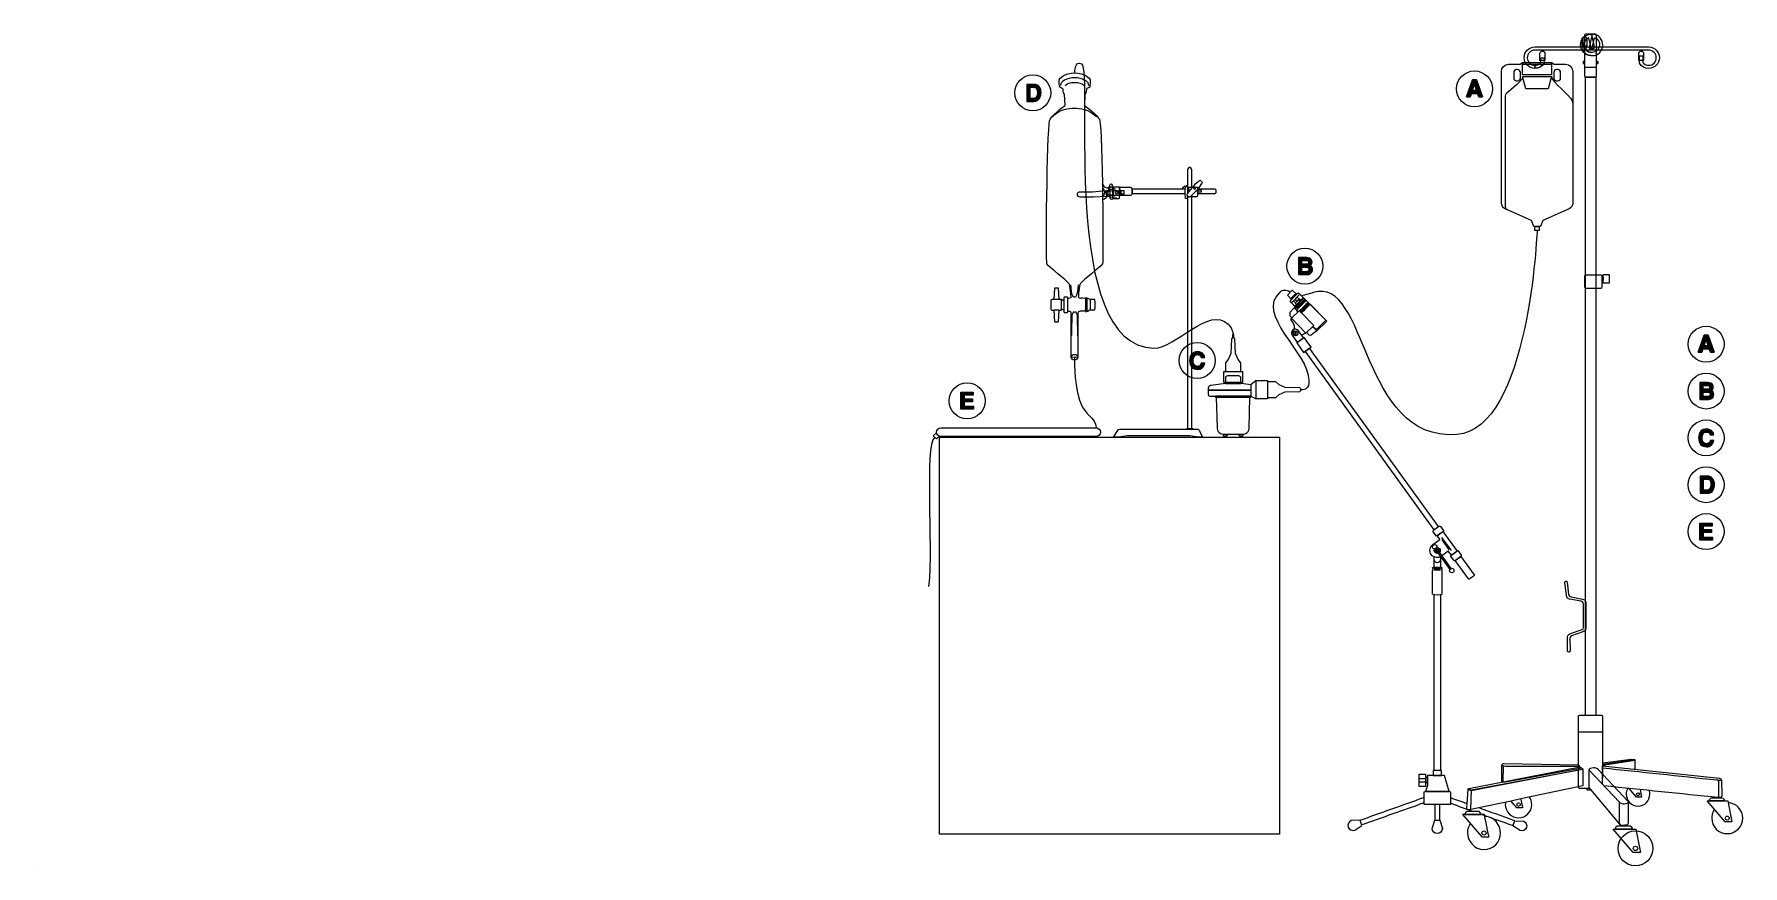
# Model space of a CAD drawing. Header units: centimetres. Extents: x 0 to 32.3, y 0 to 15.7.
import ezdxf

# ---------------------------------------------------------------- set-up
doc = ezdxf.new("R2010")
doc.units = ezdxf.units.CM
doc.header["$MEASUREMENT"] = 0
for name, color, linetype, lineweight in [('DIAGRAM', 7, 'Continuous', 0), ('labels', 7, 'Continuous', 0), ('tubing', 7, 'Continuous', 0)]:
    doc.layers.add(name, color=color, linetype=linetype, lineweight=lineweight)

# ---------------------------------------------------------------- blocks, each defined once
blk = doc.blocks.new('Block_0')
at = {"layer": 'DIAGRAM', "color": 250, "lineweight": 13, "true_color": 0x231f20}
blk.add_line((0, 0), (0, 0), dxfattribs=at)
blk.add_line((0, 0), (0, 0), dxfattribs=at)
blk.add_open_spline([(23.855, 10.455), (23.855, 10.455), (23.855, 10.455), (23.855, 10.455), (23.831, 10.48), (23.806, 10.504), (23.782, 10.529)], degree=3, knots=[0, 0, 0, 0, 1, 1, 1, 2, 2, 2, 2], dxfattribs=at)
blk.add_open_spline([(24.133, 10.178), (24.16, 10.151), (24.187, 10.124), (24.214, 10.097)], degree=3, dxfattribs=at)
blk = doc.blocks.new('Block_1')
at = {"layer": 'DIAGRAM', "color": 250, "lineweight": 13, "true_color": 0x231f20}
blk.add_line((0, 0), (0, 0), dxfattribs=at)
for points in [[(26.738, 1.18), (26.882, 1.129), (27.025, 1.078), (27.168, 1.027)], [(27.047, 1.172), (26.944, 1.208), (26.841, 1.245), (26.739, 1.281)], [(27.946, 0.852), (27.72, 0.932), (27.494, 1.013), (27.268, 1.093)], [(27.305, 0.977), (27.508, 0.905), (27.711, 0.834), (27.914, 0.762)]]:
    blk.add_open_spline(points, degree=3, dxfattribs=at)
blk = doc.blocks.new('Block_2')
at = {"layer": 'DIAGRAM', "color": 250, "lineweight": 13, "true_color": 0x231f20}
blk.add_line((0, 0), (0, 0), dxfattribs=at)
for points in [[(25.027, 0.861), (25.427, 1.003), (25.827, 1.146), (26.227, 1.288)], [(26.23, 1.187), (25.84, 1.049), (25.45, 0.91), (25.06, 0.771)]]:
    blk.add_open_spline(points, degree=3, dxfattribs=at)
blk = doc.blocks.new('Block_3')
at = {"layer": 'DIAGRAM', "color": 250, "lineweight": 13, "true_color": 0x231f20}
blk.add_line((0, 0), (0, 0), dxfattribs=at)
for points in [[(26.437, 1.162), (26.437, 1.064), (26.437, 0.966), (26.437, 0.868), (26.437, 0.865), (26.438, 0.862), (26.438, 0.859)], [(26.532, 0.861), (26.533, 0.864), (26.533, 0.866), (26.533, 0.868), (26.533, 0.966), (26.533, 1.064), (26.533, 1.162)]]:
    blk.add_open_spline(points, degree=3, knots=[0, 0, 0, 0, 1, 1, 1, 2, 2, 2, 2], dxfattribs=at)
blk = doc.blocks.new('Block_4')
at = {"layer": 'DIAGRAM', "color": 250, "lineweight": 13, "true_color": 0x231f20}
blk.add_line((0, 0), (0, 0), dxfattribs=at)
blk.add_open_spline([(22.966, 8.975), (22.696, 8.975), (22.426, 8.975), (22.157, 8.975), (22.157, 8.975), (22.157, 8.898), (22.157, 8.898), (22.157, 8.88), (22.171, 8.865), (22.189, 8.865), (22.448, 8.865), (22.707, 8.865), (22.966, 8.865)], degree=3, knots=[0, 0, 0, 0, 1, 1, 1, 2, 2, 2, 3, 3, 3, 4, 4, 4, 4], dxfattribs=at)
blk = doc.blocks.new('Block_5')
at = {"layer": 'DIAGRAM', "color": 250, "lineweight": 13, "true_color": 0x231f20}
blk.add_line((0, 0), (0, 0), dxfattribs=at)
blk.add_line((0, 0), (0, 0), dxfattribs=at)
blk.add_open_spline([(22.966, 9.078), (22.903, 9.086), (22.841, 9.094), (22.778, 9.103), (22.778, 9.103), (22.485, 9.103), (22.485, 9.103), (22.485, 9.103), (22.209, 9.067), (22.209, 9.067), (22.2, 9.066), (22.191, 9.062), (22.183, 9.057), (22.183, 9.057), (22.182, 9.056), (22.182, 9.056), (22.166, 9.045), (22.157, 9.028), (22.157, 9.009), (22.157, 9.009), (22.157, 8.975), (22.157, 8.975), (22.426, 8.975), (22.696, 8.975), (22.966, 8.975)], degree=3, knots=[0, 0, 0, 0, 1, 1, 1, 2, 2, 2, 3, 3, 3, 4, 4, 4, 5, 5, 5, 6, 6, 6, 7, 7, 7, 8, 8, 8, 8], dxfattribs=at)
blk = doc.blocks.new('Block_6')
at = {"layer": 'DIAGRAM', "color": 250, "lineweight": 13, "true_color": 0x231f20}
blk.add_line((0, 0), (0, 0), dxfattribs=at)
blk.add_line((0, 0), (0, 0), dxfattribs=at)
blk.add_open_spline([(27.773, 1.201), (27.771, 1.186), (27.769, 1.172), (27.769, 1.157), (27.769, 1.019), (27.881, 0.907), (28.019, 0.907), (28.157, 0.907), (28.268, 1.019), (28.268, 1.157), (28.268, 1.208), (28.253, 1.256), (28.226, 1.296)], degree=3, knots=[0, 0, 0, 0, 1, 1, 1, 2, 2, 2, 3, 3, 3, 4, 4, 4, 4], dxfattribs=at)
blk = doc.blocks.new('Block_7')
at = {"layer": 'DIAGRAM', "color": 250, "lineweight": 13, "true_color": 0x231f20}
blk.add_line((0, 0), (0, 0), dxfattribs=at)
blk.add_open_spline([(28.06, 1.262), (28.071, 1.207), (28.082, 1.152), (28.093, 1.097), (28.093, 1.097), (27.985, 1.097), (27.985, 1.097), (27.949, 1.139), (27.913, 1.181), (27.877, 1.223)], degree=3, knots=[0, 0, 0, 0, 1, 1, 1, 2, 2, 2, 3, 3, 3, 3], dxfattribs=at)
blk = doc.blocks.new('Block_8')
at = {"layer": 'DIAGRAM', "color": 250, "lineweight": 13, "true_color": 0x231f20}
for points in [[(30.221, 1.836), (30.221, 1.998), (29.606, 1.912)], [(0, 0), (0, 0), (0, 0)]]:
    blk.add_lwpolyline(points, dxfattribs=at)
blk.add_open_spline([(30.221, 1.824), (30.221, 1.828), (30.221, 1.832), (30.221, 1.836)], degree=3, dxfattribs=at)
blk = doc.blocks.new('Block_9')
at = {"layer": 'DIAGRAM', "color": 250, "lineweight": 13, "true_color": 0x231f20}
blk.add_line((0, 0), (0, 0), dxfattribs=at)
blk.add_open_spline([(29.606, 1.538), (29.606, 1.601), (29.606, 1.849), (29.606, 1.887), (29.606, 1.887), (31.81, 1.653), (31.81, 1.653), (31.831, 1.651), (31.847, 1.634), (31.848, 1.613), (31.848, 1.613), (31.858, 1.334), (31.858, 1.334), (31.859, 1.309), (31.839, 1.288), (31.814, 1.288), (31.814, 1.288), (31.793, 1.288), (31.793, 1.288), (31.073, 1.361), (30.354, 1.434), (29.635, 1.508)], degree=3, knots=[0, 0, 0, 0, 1, 1, 1, 2, 2, 2, 3, 3, 3, 4, 4, 4, 5, 5, 5, 6, 6, 6, 7, 7, 7, 7], dxfattribs=at)
blk.add_open_spline([(29.628, 1.508), (29.626, 1.509), (29.624, 1.509), (29.622, 1.509)], degree=3, dxfattribs=at)
blk = doc.blocks.new('Block_10')
at = {"layer": 'DIAGRAM', "color": 250, "lineweight": 13, "true_color": 0x231f20}
blk.add_lwpolyline([(27.047, 1.172), (27.067, 1.445), (27.182, 1.428)], dxfattribs=at)
blk.add_open_spline([(27.12, 1.064), (27.12, 1.064), (27.118, 1.061), (27.118, 1.061), (27.118, 1.061), (27.118, 1.061), (27.118, 1.061), (27.085, 1.051), (27.055, 1.056), (27.047, 1.068), (27.047, 1.068), (27.047, 1.068), (27.047, 1.068), (27.042, 1.075), (27.04, 1.084), (27.041, 1.093), (27.041, 1.093), (27.047, 1.172), (27.047, 1.172)], degree=3, knots=[0, 0, 0, 0, 1, 1, 1, 2, 2, 2, 3, 3, 3, 4, 4, 4, 5, 5, 5, 6, 6, 6, 6], dxfattribs=at)
blk = doc.blocks.new('Block_11')
at = {"layer": 'DIAGRAM', "color": 250, "lineweight": 13, "true_color": 0x231f20}
blk.add_line((0, 0), (0, 0), dxfattribs=at)
blk.add_line((0, 0), (0, 0), dxfattribs=at)
blk.add_open_spline([(29.361, 1.461), (29.361, 1.461), (29.172, 1.461), (29.172, 1.461), (29.16, 1.461), (29.15, 1.471), (29.15, 1.484), (29.15, 1.484), (29.15, 2.818), (29.15, 2.818), (29.15, 2.831), (29.16, 2.841), (29.172, 2.841), (29.172, 2.841), (29.584, 2.841), (29.584, 2.841), (29.596, 2.841), (29.606, 2.831), (29.606, 2.818), (29.606, 2.449), (29.606, 2.08), (29.606, 1.711)], degree=3, knots=[0, 0, 0, 0, 1, 1, 1, 2, 2, 2, 3, 3, 3, 4, 4, 4, 5, 5, 5, 6, 6, 6, 7, 7, 7, 7], dxfattribs=at)
for points in [[(29.606, 1.711), (29.606, 1.695), (29.606, 1.68), (29.606, 1.665)], [(29.606, 1.665), (29.606, 1.66), (29.606, 1.655), (29.606, 1.65)]]:
    blk.add_open_spline(points, degree=3, dxfattribs=at)
blk = doc.blocks.new('Block_12')
at = {"layer": 'DIAGRAM', "color": 250, "lineweight": 13, "true_color": 0x231f20}
blk.add_line((0, 0), (0, 0), dxfattribs=at)
blk.add_line((0, 0), (0, 0), dxfattribs=at)
blk.add_open_spline([(29.924, 0.802), (29.924, 0.802), (29.927, 0.785), (29.927, 0.785), (29.944, 0.764), (29.965, 0.766), (29.977, 0.767), (29.998, 0.767), (30.06, 0.776), (30.06, 0.776), (30.079, 0.776), (30.094, 0.791), (30.094, 0.81), (30.094, 0.81), (30.094, 1.202), (30.094, 1.202)], degree=3, knots=[0, 0, 0, 0, 1, 1, 1, 2, 2, 2, 3, 3, 3, 4, 4, 4, 5, 5, 5, 5], dxfattribs=at)
blk = doc.blocks.new('Block_13')
at = {"layer": 'DIAGRAM', "color": 250, "lineweight": 13, "true_color": 0x231f20}
for p, q in [((27.877, 1.223), (27.268, 1.093)), ((28.06, 1.262), (27.877, 1.223))]:
    blk.add_line(p, q, dxfattribs=at)
blk.add_lwpolyline([(27.268, 1.093), (27.118, 1.061), (27.133, 1.436), (29.229, 1.827), (29.229, 1.511), (28.06, 1.262)], dxfattribs=at)
blk = doc.blocks.new('Block_14')
at = {"layer": 'DIAGRAM', "color": 250, "lineweight": 13, "true_color": 0x231f20}
for points, knots in [([(27.168, 1.027), (27.168, 1.027), (27.057, 1.027), (27.057, 1.027), (27.03, 1.027), (27.007, 1.005), (27.007, 0.977), (27.007, 0.977), (27.007, 0.966), (27.007, 0.966), (27.007, 0.966), (27.305, 0.966), (27.305, 0.966), (27.305, 0.966), (27.305, 0.977), (27.305, 0.977)], [0, 0, 0, 0, 1, 1, 1, 2, 2, 2, 3, 3, 3, 4, 4, 4, 5, 5, 5, 5]), ([(27.305, 0.977), (27.305, 1.005), (27.282, 1.027), (27.255, 1.027), (27.255, 1.027), (27.168, 1.027), (27.168, 1.027)], [0, 0, 0, 0, 1, 1, 1, 2, 2, 2, 2])]:
    blk.add_open_spline(points, degree=3, knots=knots, dxfattribs=at)
blk = doc.blocks.new('Block_15')
at = {"layer": 'DIAGRAM', "color": 250, "lineweight": 13, "true_color": 0x231f20}
blk.add_lwpolyline([(31.721, 1.073)], dxfattribs=at)
blk.add_open_spline([(31.716, 1.066), (31.704, 1.049), (31.689, 1.022), (31.678, 0.987), (31.678, 0.987), (31.665, 0.945), (31.665, 0.9), (31.665, 0.738), (31.796, 0.607), (31.958, 0.607), (32.12, 0.607), (32.252, 0.741), (32.252, 0.9), (32.252, 1.054), (32.129, 1.184), (31.972, 1.193)], degree=3, knots=[0, 0, 0, 0, 1, 1, 1, 2, 2, 2, 3, 3, 3, 4, 4, 4, 5, 5, 5, 5], dxfattribs=at)
blk = doc.blocks.new('Block_16')
at = {"layer": 'DIAGRAM', "color": 250, "lineweight": 13, "true_color": 0x231f20}
blk.add_lwpolyline([(20.117, 12.623)], dxfattribs=at)
for points, knots in [([(20.168, 12.572), (20.224, 12.596), (20.246, 12.625), (20.254, 12.648), (20.263, 12.67), (20.27, 12.677), (20.27, 12.716), (20.27, 12.731), (20.295, 12.768), (20.291, 12.782), (20.288, 12.793), (20.269, 12.788), (20.253, 12.79), (20.228, 12.793), (20.196, 12.811), (20.163, 12.874)], [0, 0, 0, 0, 1, 1, 1, 2, 2, 2, 3, 3, 3, 4, 4, 4, 5, 5, 5, 5]), ([(20.164, 12.796), (20.187, 12.776), (20.202, 12.748), (20.202, 12.716), (20.202, 12.676), (20.191, 12.648), (20.165, 12.634)], [0, 0, 0, 0, 1, 1, 1, 2, 2, 2, 2])]:
    blk.add_open_spline(points, degree=3, knots=knots, dxfattribs=at)
blk = doc.blocks.new('Block_17')
at = {"layer": 'DIAGRAM', "color": 250, "lineweight": 13, "true_color": 0x231f20}
for p, q in [((21.783, 12.769), (21.772, 12.769)), ((0, 0), (0, 0)), ((0, 0), (0, 0))]:
    blk.add_line(p, q, dxfattribs=at)
for points in [[(21.728, 12.769), (20.726, 12.769), (20.726, 12.689), (21.727, 12.689)], [(21.783, 12.769)], [(21.809, 12.769)], [(21.96, 12.769)], [(21.96, 12.689)]]:
    blk.add_lwpolyline(points, dxfattribs=at)
blk.add_open_spline([(21.965, 12.689), (22.073, 12.689), (22.181, 12.689), (22.289, 12.689), (22.289, 12.689), (22.308, 12.707), (22.308, 12.707), (22.31, 12.71), (22.311, 12.713), (22.311, 12.716), (22.311, 12.716), (22.311, 12.742), (22.311, 12.742), (22.311, 12.745), (22.31, 12.748), (22.308, 12.751), (22.308, 12.751), (22.289, 12.769), (22.289, 12.769), (22.18, 12.769), (22.072, 12.769), (21.963, 12.769)], degree=3, knots=[0, 0, 0, 0, 1, 1, 1, 2, 2, 2, 3, 3, 3, 4, 4, 4, 5, 5, 5, 6, 6, 6, 7, 7, 7, 7], dxfattribs=at)
blk = doc.blocks.new('Block_18')
at = {"layer": 'DIAGRAM', "color": 250, "lineweight": 13, "true_color": 0x231f20}
blk.add_lwpolyline([(21.79, 12.646)], dxfattribs=at)
blk.add_open_spline([(21.813, 12.631), (21.858, 12.631), (21.902, 12.631), (21.946, 12.631), (21.956, 12.631), (21.965, 12.64), (21.965, 12.65), (21.965, 12.65), (21.965, 12.806), (21.965, 12.806), (21.965, 12.806), (21.79, 12.806), (21.79, 12.806), (21.79, 12.778), (21.79, 12.749), (21.79, 12.721)], degree=3, knots=[0, 0, 0, 0, 1, 1, 1, 2, 2, 2, 3, 3, 3, 4, 4, 4, 5, 5, 5, 5], dxfattribs=at)
blk = doc.blocks.new('Block_19')
at = {"layer": 'DIAGRAM', "color": 250, "lineweight": 13, "true_color": 0x231f20}
blk.add_open_spline([(21.691, 12.772), (21.678, 12.798), (21.684, 12.803), (21.684, 12.803), (21.684, 12.803), (21.715, 12.826), (21.715, 12.826), (21.715, 12.826), (21.719, 12.829), (21.734, 12.818)], degree=3, knots=[0, 0, 0, 0, 1, 1, 1, 2, 2, 2, 3, 3, 3, 3], dxfattribs=at)
blk.add_open_spline([(21.734, 12.818), (21.736, 12.817), (21.737, 12.816), (21.739, 12.814)], degree=3, dxfattribs=at)
blk = doc.blocks.new('Block_20')
at = {"layer": 'DIAGRAM', "color": 250, "lineweight": 13, "true_color": 0x231f20}
for points, knots in [([(21.772, 12.646), (21.772, 12.646), (21.772, 12.597), (21.772, 12.597), (21.772, 12.597), (21.751, 12.597), (21.751, 12.597), (21.751, 12.597), (21.734, 12.597), (21.734, 12.597), (21.734, 12.597), (21.731, 12.608), (21.729, 12.631), (21.727, 12.664), (21.726, 12.728), (21.728, 12.769)], [0, 0, 0, 0, 1, 1, 1, 2, 2, 2, 3, 3, 3, 4, 4, 4, 5, 5, 5, 5]), ([(21.728, 12.769), (21.729, 12.775), (21.729, 12.781), (21.729, 12.785), (21.73, 12.794), (21.734, 12.819), (21.734, 12.819), (21.734, 12.819), (21.751, 12.819), (21.751, 12.819), (21.751, 12.819), (21.751, 12.84), (21.751, 12.84), (21.751, 12.84), (21.772, 12.84), (21.772, 12.84), (21.772, 12.84), (21.772, 12.696), (21.772, 12.696)], [0, 0, 0, 0, 1, 1, 1, 2, 2, 2, 3, 3, 3, 4, 4, 4, 5, 5, 5, 6, 6, 6, 6])]:
    blk.add_open_spline(points, degree=3, knots=knots, dxfattribs=at)
blk = doc.blocks.new('Block_21')
at = {"layer": 'DIAGRAM', "color": 250, "lineweight": 13, "true_color": 0x231f20}
for points in [[(21.772, 12.646), (21.772, 8.249), (21.853, 8.249), (21.853, 12.66)], [(21.853, 12.793)]]:
    blk.add_lwpolyline(points, dxfattribs=at)
blk.add_open_spline([(21.853, 12.793), (21.853, 12.793), (21.853, 13.144), (21.853, 13.144), (21.853, 13.144), (21.835, 13.172), (21.835, 13.172), (21.832, 13.177), (21.827, 13.18), (21.822, 13.18), (21.822, 13.18), (21.803, 13.18), (21.803, 13.18), (21.797, 13.18), (21.792, 13.177), (21.79, 13.172), (21.79, 13.172), (21.772, 13.144), (21.772, 13.144), (21.772, 13.144), (21.772, 12.695), (21.772, 12.695)], degree=3, knots=[0, 0, 0, 0, 1, 1, 1, 2, 2, 2, 3, 3, 3, 4, 4, 4, 5, 5, 5, 6, 6, 6, 7, 7, 7, 7], dxfattribs=at)

msp = doc.modelspace()

# ---------------------------------------------------------------- hatches: boundary and pattern name
at = {"layer": 'labels', "true_color": 0x1e2f5e, "transparency": 33554687}
h = msp.add_hatch(color=169, dxfattribs=at)
h.dxf.hatch_style = 2
edge = h.paths.add_edge_path()
edge.add_spline(control_points=[(18.872, 14.429), (18.872, 14.429), (18.734, 14.429), (18.734, 14.429), (18.734, 14.429), (18.734, 14.75), (18.734, 14.75), (18.734, 14.75), (18.872, 14.75), (18.872, 14.75), (18.892, 14.749), (18.909, 14.747), (18.922, 14.743), (18.945, 14.735), (18.963, 14.722), (18.977, 14.702), (18.988, 14.686), (18.996, 14.669), (19, 14.65), (19.004, 14.632), (19.006, 14.614), (19.006, 14.597), (19.006, 14.554), (18.997, 14.518), (18.98, 14.489), (18.957, 14.449), (18.921, 14.429), (18.872, 14.429)], knot_values=[0, 0, 0, 0, 1, 1, 1, 2, 2, 2, 3, 3, 3, 4, 4, 4, 5, 5, 5, 6, 6, 6, 7, 7, 7, 8, 8, 8, 9, 9, 9, 9], degree=3, periodic=0)
edge = h.paths.add_edge_path()
edge.add_spline(control_points=[(18.922, 14.668), (18.912, 14.685), (18.892, 14.694), (18.861, 14.694), (18.861, 14.694), (18.799, 14.694), (18.799, 14.694), (18.799, 14.694), (18.799, 14.484), (18.799, 14.484), (18.799, 14.484), (18.861, 14.484), (18.861, 14.484), (18.893, 14.484), (18.915, 14.5), (18.927, 14.531), (18.934, 14.548), (18.938, 14.569), (18.938, 14.593), (18.938, 14.625), (18.932, 14.65), (18.922, 14.668)], knot_values=[0, 0, 0, 0, 1, 1, 1, 2, 2, 2, 3, 3, 3, 4, 4, 4, 5, 5, 5, 6, 6, 6, 7, 7, 7, 7], degree=3, periodic=0)
edge.add_line((18.922, 14.668), (18.922, 14.668))
h = msp.add_hatch(color=169, dxfattribs=at)
h.dxf.hatch_style = 2
edge = h.paths.add_edge_path()
edge.add_spline(control_points=[(27.246, 14.579), (27.246, 14.579), (27.128, 14.579), (27.128, 14.579), (27.128, 14.579), (27.106, 14.513), (27.106, 14.513), (27.106, 14.513), (27.035, 14.513), (27.035, 14.513), (27.035, 14.513), (27.15, 14.834), (27.15, 14.834), (27.15, 14.834), (27.226, 14.834), (27.226, 14.834), (27.226, 14.834), (27.339, 14.513), (27.339, 14.513), (27.339, 14.513), (27.267, 14.513), (27.267, 14.513), (27.267, 14.513), (27.246, 14.579), (27.246, 14.579)], knot_values=[0, 0, 0, 0, 1, 1, 1, 2, 2, 2, 3, 3, 3, 4, 4, 4, 5, 5, 5, 6, 6, 6, 7, 7, 7, 8, 8, 8, 8], degree=3, periodic=0)
edge = h.paths.add_edge_path()
edge.add_spline(control_points=[(27.227, 14.634), (27.227, 14.634), (27.187, 14.76), (27.187, 14.76), (27.187, 14.76), (27.146, 14.634), (27.146, 14.634), (27.146, 14.634), (27.227, 14.634), (27.227, 14.634)], knot_values=[0, 0, 0, 0, 1, 1, 1, 2, 2, 2, 3, 3, 3, 3], degree=3, periodic=0)
edge.add_line((27.227, 14.634), (27.227, 14.634))
h = msp.add_hatch(color=169, dxfattribs=at)
h.dxf.hatch_style = 2
edge = h.paths.add_edge_path()
edge.add_spline(control_points=[(24.011, 11.158), (24.011, 11.158), (23.866, 11.158), (23.866, 11.158), (23.866, 11.158), (23.866, 11.479), (23.866, 11.479), (23.866, 11.479), (24.022, 11.479), (24.022, 11.479), (24.061, 11.479), (24.089, 11.467), (24.105, 11.445), (24.115, 11.432), (24.12, 11.415), (24.12, 11.396), (24.12, 11.377), (24.115, 11.361), (24.105, 11.349), (24.1, 11.342), (24.092, 11.336), (24.081, 11.331), (24.097, 11.325), (24.11, 11.315), (24.118, 11.302), (24.126, 11.289), (24.13, 11.274), (24.13, 11.255), (24.13, 11.236), (24.126, 11.219), (24.116, 11.204), (24.11, 11.194), (24.102, 11.186), (24.093, 11.179), (24.083, 11.171), (24.071, 11.166), (24.057, 11.163), (24.043, 11.16), (24.028, 11.158), (24.011, 11.158)], knot_values=[0, 0, 0, 0, 1, 1, 1, 2, 2, 2, 3, 3, 3, 4, 4, 4, 5, 5, 5, 6, 6, 6, 7, 7, 7, 8, 8, 8, 9, 9, 9, 10, 10, 10, 11, 11, 11, 12, 12, 12, 13, 13, 13, 13], degree=3, periodic=0)
edge = h.paths.add_edge_path()
edge.add_spline(control_points=[(24.043, 11.361), (24.052, 11.366), (24.056, 11.376), (24.056, 11.389), (24.056, 11.404), (24.05, 11.414), (24.039, 11.419), (24.029, 11.422), (24.016, 11.424), (24, 11.424), (24, 11.424), (23.93, 11.424), (23.93, 11.424), (23.93, 11.424), (23.93, 11.353), (23.93, 11.353), (23.93, 11.353), (24.009, 11.353), (24.009, 11.353), (24.023, 11.353), (24.034, 11.356), (24.043, 11.361)], knot_values=[0, 0, 0, 0, 1, 1, 1, 2, 2, 2, 3, 3, 3, 4, 4, 4, 5, 5, 5, 6, 6, 6, 7, 7, 7, 7], degree=3, periodic=0)
edge.add_line((24.043, 11.361), (24.043, 11.361))
edge = h.paths.add_edge_path()
edge.add_spline(control_points=[(24.01, 11.3), (24.01, 11.3), (23.93, 11.3), (23.93, 11.3), (23.93, 11.3), (23.93, 11.214), (23.93, 11.214), (23.93, 11.214), (24.009, 11.214), (24.009, 11.214), (24.023, 11.214), (24.034, 11.216), (24.041, 11.22), (24.056, 11.227), (24.063, 11.24), (24.063, 11.26), (24.063, 11.277), (24.056, 11.288), (24.042, 11.294), (24.034, 11.298), (24.024, 11.3), (24.01, 11.3)], knot_values=[0, 0, 0, 0, 1, 1, 1, 2, 2, 2, 3, 3, 3, 4, 4, 4, 5, 5, 5, 6, 6, 6, 7, 7, 7, 7], degree=3, periodic=0)
edge.add_line((24.01, 11.3), (24.01, 11.3))
h = msp.add_hatch(color=169, dxfattribs=at)
h.dxf.hatch_style = 2
edge = h.paths.add_edge_path()
edge.add_spline(control_points=[(31.618, 9.759), (31.618, 9.759), (31.5, 9.759), (31.5, 9.759), (31.5, 9.759), (31.478, 9.693), (31.478, 9.693), (31.478, 9.693), (31.407, 9.693), (31.407, 9.693), (31.407, 9.693), (31.522, 10.014), (31.522, 10.014), (31.522, 10.014), (31.598, 10.014), (31.598, 10.014), (31.598, 10.014), (31.711, 9.693), (31.711, 9.693), (31.711, 9.693), (31.639, 9.693), (31.639, 9.693), (31.639, 9.693), (31.618, 9.759), (31.618, 9.759)], knot_values=[0, 0, 0, 0, 1, 1, 1, 2, 2, 2, 3, 3, 3, 4, 4, 4, 5, 5, 5, 6, 6, 6, 7, 7, 7, 8, 8, 8, 8], degree=3, periodic=0)
edge = h.paths.add_edge_path()
edge.add_spline(control_points=[(31.599, 9.814), (31.599, 9.814), (31.559, 9.941), (31.559, 9.941), (31.559, 9.941), (31.518, 9.814), (31.518, 9.814), (31.518, 9.814), (31.599, 9.814), (31.599, 9.814)], knot_values=[0, 0, 0, 0, 1, 1, 1, 2, 2, 2, 3, 3, 3, 3], degree=3, periodic=0)
edge.add_line((31.599, 9.814), (31.599, 9.814))
h = msp.add_hatch(color=169, dxfattribs=at)
h.dxf.hatch_style = 2
edge = h.paths.add_edge_path()
edge.add_spline(control_points=[(22.05, 9.402), (22.026, 9.38), (21.996, 9.369), (21.958, 9.369), (21.912, 9.369), (21.876, 9.384), (21.849, 9.414), (21.823, 9.443), (21.81, 9.484), (21.81, 9.536), (21.81, 9.592), (21.825, 9.635), (21.855, 9.666), (21.881, 9.692), (21.914, 9.705), (21.955, 9.705), (22.009, 9.705), (22.048, 9.687), (22.073, 9.652), (22.087, 9.632), (22.094, 9.612), (22.095, 9.592), (22.095, 9.592), (22.028, 9.592), (22.028, 9.592), (22.024, 9.608), (22.018, 9.619), (22.011, 9.627), (21.999, 9.641), (21.981, 9.648), (21.957, 9.648), (21.933, 9.648), (21.914, 9.638), (21.9, 9.618), (21.885, 9.599), (21.878, 9.571), (21.878, 9.535), (21.878, 9.499), (21.886, 9.472), (21.901, 9.454), (21.916, 9.436), (21.935, 9.427), (21.957, 9.427), (21.981, 9.427), (21.999, 9.435), (22.011, 9.45), (22.018, 9.458), (22.024, 9.471), (22.028, 9.487), (22.028, 9.487), (22.095, 9.487), (22.095, 9.487), (22.089, 9.452), (22.074, 9.424), (22.05, 9.402)], knot_values=[0, 0, 0, 0, 1, 1, 1, 2, 2, 2, 3, 3, 3, 4, 4, 4, 5, 5, 5, 6, 6, 6, 7, 7, 7, 8, 8, 8, 9, 9, 9, 10, 10, 10, 11, 11, 11, 12, 12, 12, 13, 13, 13, 14, 14, 14, 15, 15, 15, 16, 16, 16, 17, 17, 17, 18, 18, 18, 18], degree=3, periodic=0)
h = msp.add_hatch(color=169, dxfattribs=at)
h.dxf.hatch_style = 2
edge = h.paths.add_edge_path()
edge.add_spline(control_points=[(31.584, 8.8), (31.584, 8.8), (31.439, 8.8), (31.439, 8.8), (31.439, 8.8), (31.439, 9.121), (31.439, 9.121), (31.439, 9.121), (31.595, 9.121), (31.595, 9.121), (31.634, 9.121), (31.662, 9.109), (31.679, 9.087), (31.688, 9.073), (31.693, 9.057), (31.693, 9.038), (31.693, 9.018), (31.688, 9.003), (31.679, 8.991), (31.673, 8.984), (31.665, 8.978), (31.654, 8.973), (31.671, 8.967), (31.683, 8.957), (31.691, 8.944), (31.7, 8.931), (31.704, 8.916), (31.704, 8.897), (31.704, 8.878), (31.699, 8.861), (31.689, 8.846), (31.683, 8.836), (31.676, 8.828), (31.667, 8.821), (31.656, 8.813), (31.644, 8.808), (31.63, 8.805), (31.616, 8.802), (31.601, 8.8), (31.584, 8.8)], knot_values=[0, 0, 0, 0, 1, 1, 1, 2, 2, 2, 3, 3, 3, 4, 4, 4, 5, 5, 5, 6, 6, 6, 7, 7, 7, 8, 8, 8, 9, 9, 9, 10, 10, 10, 11, 11, 11, 12, 12, 12, 13, 13, 13, 13], degree=3, periodic=0)
edge = h.paths.add_edge_path()
edge.add_spline(control_points=[(31.616, 9.003), (31.625, 9.008), (31.629, 9.017), (31.629, 9.031), (31.629, 9.046), (31.624, 9.056), (31.612, 9.061), (31.602, 9.064), (31.589, 9.066), (31.574, 9.066), (31.574, 9.066), (31.503, 9.066), (31.503, 9.066), (31.503, 9.066), (31.503, 8.995), (31.503, 8.995), (31.503, 8.995), (31.582, 8.995), (31.582, 8.995), (31.596, 8.995), (31.607, 8.997), (31.616, 9.003)], knot_values=[0, 0, 0, 0, 1, 1, 1, 2, 2, 2, 3, 3, 3, 4, 4, 4, 5, 5, 5, 6, 6, 6, 7, 7, 7, 7], degree=3, periodic=0)
edge.add_line((31.616, 9.003), (31.616, 9.003))
edge = h.paths.add_edge_path()
edge.add_spline(control_points=[(31.583, 8.942), (31.583, 8.942), (31.503, 8.942), (31.503, 8.942), (31.503, 8.942), (31.503, 8.856), (31.503, 8.856), (31.503, 8.856), (31.582, 8.856), (31.582, 8.856), (31.596, 8.856), (31.607, 8.858), (31.615, 8.862), (31.629, 8.869), (31.636, 8.882), (31.636, 8.902), (31.636, 8.918), (31.629, 8.93), (31.615, 8.936), (31.608, 8.94), (31.597, 8.941), (31.583, 8.942)], knot_values=[0, 0, 0, 0, 1, 1, 1, 2, 2, 2, 3, 3, 3, 4, 4, 4, 5, 5, 5, 6, 6, 6, 7, 7, 7, 7], degree=3, periodic=0)
edge.add_line((31.583, 8.942), (31.583, 8.942))
h = msp.add_hatch(color=169, dxfattribs=at)
h.dxf.hatch_style = 2
h.paths.add_polyline_path([(17.71, 8.757), (17.554, 8.757), (17.554, 8.674), (17.732, 8.674), (17.732, 8.616), (17.489, 8.616), (17.489, 8.937), (17.724, 8.937), (17.724, 8.881), (17.554, 8.881), (17.554, 8.812), (17.71, 8.812)])
h = msp.add_hatch(color=169, dxfattribs=at)
h.dxf.hatch_style = 2
edge = h.paths.add_edge_path()
edge.add_spline(control_points=[(31.657, 7.942), (31.633, 7.92), (31.603, 7.909), (31.565, 7.909), (31.519, 7.909), (31.483, 7.924), (31.456, 7.953), (31.43, 7.983), (31.417, 8.024), (31.417, 8.076), (31.417, 8.132), (31.432, 8.175), (31.462, 8.205), (31.488, 8.232), (31.521, 8.245), (31.562, 8.245), (31.616, 8.245), (31.655, 8.227), (31.68, 8.192), (31.694, 8.172), (31.701, 8.152), (31.702, 8.132), (31.702, 8.132), (31.635, 8.132), (31.635, 8.132), (31.631, 8.147), (31.625, 8.159), (31.618, 8.167), (31.606, 8.181), (31.588, 8.188), (31.564, 8.188), (31.54, 8.188), (31.521, 8.178), (31.506, 8.158), (31.492, 8.138), (31.485, 8.111), (31.485, 8.075), (31.485, 8.039), (31.493, 8.012), (31.508, 7.994), (31.523, 7.976), (31.541, 7.967), (31.564, 7.967), (31.588, 7.967), (31.606, 7.975), (31.618, 7.99), (31.625, 7.998), (31.631, 8.011), (31.635, 8.027), (31.635, 8.027), (31.702, 8.027), (31.702, 8.027), (31.696, 7.992), (31.681, 7.964), (31.657, 7.942)], knot_values=[0, 0, 0, 0, 1, 1, 1, 2, 2, 2, 3, 3, 3, 4, 4, 4, 5, 5, 5, 6, 6, 6, 7, 7, 7, 8, 8, 8, 9, 9, 9, 10, 10, 10, 11, 11, 11, 12, 12, 12, 13, 13, 13, 14, 14, 14, 15, 15, 15, 16, 16, 16, 17, 17, 17, 18, 18, 18, 18], degree=3, periodic=0)
h = msp.add_hatch(color=169, dxfattribs=at)
h.dxf.hatch_style = 2
edge = h.paths.add_edge_path()
edge.add_spline(control_points=[(31.583, 7.033), (31.583, 7.033), (31.445, 7.033), (31.445, 7.033), (31.445, 7.033), (31.445, 7.354), (31.445, 7.354), (31.445, 7.354), (31.583, 7.354), (31.583, 7.354), (31.603, 7.353), (31.619, 7.351), (31.632, 7.347), (31.655, 7.339), (31.673, 7.326), (31.687, 7.306), (31.698, 7.29), (31.706, 7.273), (31.71, 7.254), (31.714, 7.235), (31.716, 7.218), (31.716, 7.201), (31.716, 7.158), (31.708, 7.122), (31.69, 7.092), (31.667, 7.053), (31.631, 7.033), (31.583, 7.033)], knot_values=[0, 0, 0, 0, 1, 1, 1, 2, 2, 2, 3, 3, 3, 4, 4, 4, 5, 5, 5, 6, 6, 6, 7, 7, 7, 8, 8, 8, 9, 9, 9, 9], degree=3, periodic=0)
edge = h.paths.add_edge_path()
edge.add_spline(control_points=[(31.633, 7.272), (31.622, 7.289), (31.602, 7.298), (31.571, 7.298), (31.571, 7.298), (31.51, 7.298), (31.51, 7.298), (31.51, 7.298), (31.51, 7.088), (31.51, 7.088), (31.51, 7.088), (31.571, 7.088), (31.571, 7.088), (31.603, 7.088), (31.625, 7.104), (31.638, 7.135), (31.645, 7.152), (31.648, 7.173), (31.648, 7.196), (31.648, 7.229), (31.643, 7.254), (31.633, 7.272)], knot_values=[0, 0, 0, 0, 1, 1, 1, 2, 2, 2, 3, 3, 3, 4, 4, 4, 5, 5, 5, 6, 6, 6, 7, 7, 7, 7], degree=3, periodic=0)
edge.add_line((31.633, 7.272), (31.633, 7.272))
h = msp.add_hatch(color=169, dxfattribs=at)
h.dxf.hatch_style = 2
h.paths.add_polyline_path([(31.659, 6.289), (31.503, 6.289), (31.503, 6.206), (31.681, 6.206), (31.681, 6.149), (31.438, 6.149), (31.438, 6.47), (31.673, 6.47), (31.673, 6.413), (31.503, 6.413), (31.503, 6.345), (31.659, 6.345)])

# ---------------------------------------------------------------- linework, layer by layer
at = {"layer": 'DIAGRAM', "color": 250, "lineweight": 13, "true_color": 0x231f20}
for p, q in [((29.497, 15.555), (29.497, 15.555)), ((29.566, 15.623), (29.566, 15.623)), ((29.507, 15.407), (29.507, 15.407)), ((29.566, 15.389), (29.566, 15.389)), ((29.49, 15.065), (29.266, 15.065)), ((23.794, 10.561), (23.957, 10.724)), ((23.983, 10.698), (23.808, 10.524)), ((24.01, 10.671), (23.835, 10.497)), ((23.944, 10.646), (23.958, 10.632)), ((23.885, 10.559), (23.87, 10.573)), ((23.948, 10.496), (23.934, 10.51)), ((24.007, 10.583), (24.021, 10.569)), ((26.566, 6.198), (26.744, 5.952)), ((26.568, 6.157), (26.705, 5.967)), ((26.427, 5.61), (26.543, 5.61)), ((26.427, 5.589), (26.543, 5.589)), ((29.15, 2.53), (29.606, 2.53)), ((27.726, 1.881), (27.724, 1.584))]:
    msp.add_line(p, q, dxfattribs=at)
for points in [[(28.643, 14.93), (28.095, 14.93), (28.095, 15.161), (28.643, 15.161)], [(28.58, 14.664), (28.158, 14.664), (28.095, 14.896), (28.643, 14.896)], [(29.483, 14.884), (29.274, 14.884), (29.274, 2.841), (29.483, 2.841)], [(28.41, 11.991), (28.328, 11.991), (28.328, 12.067), (28.41, 12.067)], [(29.614, 11.053), (29.598, 11.053), (29.598, 11.107), (29.614, 11.107)], [(29.726, 10.996), (29.614, 10.996), (29.614, 11.164), (29.726, 11.164)], [(19.845, 10.465), (19.866, 10.461), (19.866, 10.719), (19.845, 10.714)], [(19.866, 10.483), (19.878, 10.483), (19.878, 10.698), (19.866, 10.698)], [(19.891, 10.461), (19.878, 10.461), (19.878, 10.719), (19.891, 10.713), (19.93, 10.689), (19.93, 10.491)], [(23.893, 10.788), (23.731, 10.625), (23.707, 10.661), (23.857, 10.812)], [(23.825, 10.794), (23.814, 10.805), (23.713, 10.704), (23.724, 10.693)], [(23.967, 10.714), (23.804, 10.551), (23.731, 10.625), (23.893, 10.788)], [(23.88, 10.695), (23.807, 10.623), (23.768, 10.662), (23.841, 10.735)], [(23.828, 10.595), (23.906, 10.674), (23.883, 10.698), (23.805, 10.62)], [(22.725, 9.558), (22.674, 9.67), (22.664, 9.947), (22.645, 9.962), (22.645, 10.028), (22.618, 10.028), (22.618, 9.962), (22.599, 9.947), (22.589, 9.67), (22.538, 9.558), (22.487, 9.492), (22.487, 9.333), (22.777, 9.333), (22.777, 9.492)], [(23.816, 10.012), (23.803, 10.012), (23.803, 10.085), (23.816, 10.085)], [(23.972, 9.972), (23.831, 9.87), (23.961, 9.691), (24.101, 9.792)], [(24.074, 9.773), (23.988, 9.71), (26.422, 6.34), (26.508, 6.403)], [(22.806, 9.333), (22.806, 9.125), (22.458, 9.125), (22.458, 9.333)], [(22.966, 8.865), (23.069, 8.813), (23.069, 9.161), (22.966, 9.078)], [(23.278, 8.813), (23.069, 8.813), (23.069, 9.161), (23.278, 9.161)], [(23.503, 8.893), (23.615, 8.944), (23.891, 8.954), (23.907, 8.973), (23.907, 8.973), (23.907, 9), (23.907, 9), (23.891, 9.02), (23.615, 9.029), (23.503, 9.081), (23.437, 9.132), (23.278, 9.132), (23.278, 8.842), (23.437, 8.842)], [(22.298, 8.846), (22.966, 8.846), (22.966, 8.865), (22.298, 8.865)], [(17.03, 8.057), (16.972, 8.115), (17.026, 8.169), (17.084, 8.111)], [(23.509, 0.596), (17.087, 0.596), (17.087, 8.089), (23.509, 8.089)], [(21.749, 8.243), (21.875, 8.243), (21.875, 8.249), (21.749, 8.249)], [(26.749, 5.614), (26.471, 5.999), (26.442, 5.978), (26.72, 5.593)], [(26.263, 1.498), (26.14, 1.498), (26.14, 1.731), (26.263, 1.731)], [(26.263, 1.578), (26.14, 1.578), (26.14, 1.649), (26.263, 1.649)], [(26.707, 1.401), (26.619, 1.702), (26.358, 1.702), (26.351, 1.702), (26.297, 1.702), (26.297, 1.516), (26.263, 1.401)], [(26.263, 1.572), (26.297, 1.572), (26.297, 1.674), (26.263, 1.674)], [(29.348, 1.812), (29.348, 1.48), (29.927, 0.785), (29.927, 1.199)], [(26.707, 1.401), (26.263, 1.401), (26.232, 1.389), (26.232, 1.162), (26.738, 1.162), (26.738, 1.389)], [(32.045, 0.831), (31.918, 0.831), (31.581, 1.224), (31.966, 1.224)], [(30.322, 0.251), (30.18, 0.251), (29.802, 0.692), (30.234, 0.692)]]:
    msp.add_lwpolyline(points, close=True, dxfattribs=at)
for points in [[(23.808, 10.524), (23.841, 10.544), (23.984, 10.687), (23.999, 10.673), (23.856, 10.53), (23.835, 10.497)], [(23.926, 10.433), (23.881, 10.48), (23.73, 10.334), (24.003, 10.052), (24.154, 10.198), (23.926, 10.433)], [(26.547, 5.834), (26.547, 5.633), (26.423, 5.633), (26.423, 5.831)], [(26.547, 5.115), (26.547, 1.799), (26.423, 1.799), (26.423, 5.115)], [(29.606, 1.538)], [(30.312, 1.439), (30.34, 1.299), (30.244, 1.299), (30.106, 1.46)]]:
    msp.add_lwpolyline(points, dxfattribs=at)
for centre, radius in [((21.904, 12.78), 0.0113), ((23.809, 10.049), 0.0437), ((26.435, 6.02), 0.0421), ((26.485, 5.951), 0.0568), ((26.485, 5.951), 0.037), ((26.758, 5.573), 0.0421), ((30.274, 1.352), 0.0287), ((28.019, 1.157), 0.032), ((27.366, 0.62), 0.0402), ((30.225, 0.329), 0.329), ((31.958, 0.9), 0.0376), ((30.225, 0.329), 0.0421)]:
    msp.add_circle(centre, radius, dxfattribs=at)
for centre, major_axis, ratio in [((20.431, 12.702), (0, 0.0261), 0.880952), ((19.637, 9.6), (0.0632, 0), 0.84651)]:
    msp.add_ellipse(centre, major_axis=major_axis, ratio=ratio, dxfattribs=at)
for points, knots in [([(29.386, 15.292), (29.279, 15.296), (29.192, 15.384), (29.191, 15.491), (29.189, 15.593), (29.263, 15.679), (29.361, 15.694), (29.378, 15.697), (29.395, 15.685), (29.399, 15.668), (29.399, 15.668), (29.447, 15.454), (29.447, 15.454), (29.451, 15.438), (29.441, 15.422), (29.425, 15.419), (29.425, 15.419), (29.425, 15.419), (29.425, 15.419), (29.409, 15.415), (29.393, 15.425), (29.39, 15.441), (29.39, 15.441), (29.347, 15.625), (29.347, 15.625), (29.347, 15.628), (29.344, 15.629), (29.342, 15.628), (29.286, 15.607), (29.246, 15.551), (29.25, 15.487), (29.253, 15.416), (29.316, 15.354), (29.387, 15.351)], [0, 0, 0, 0, 1, 1, 1, 2, 2, 2, 3, 3, 3, 4, 4, 4, 5, 5, 5, 6, 6, 6, 7, 7, 7, 8, 8, 8, 9, 9, 9, 10, 10, 10, 11, 11, 11, 11]), ([(29.263, 15.648), (29.263, 15.648), (29.263, 15.648), (29.263, 15.648), (29.237, 15.648), (29.217, 15.627), (29.217, 15.602), (29.217, 15.602), (29.217, 15.468), (29.217, 15.468), (29.217, 15.468), (29.309, 15.468), (29.309, 15.468), (29.309, 15.468), (29.309, 15.602), (29.309, 15.602), (29.309, 15.627), (29.288, 15.648), (29.263, 15.648)], [0, 0, 0, 0, 1, 1, 1, 2, 2, 2, 3, 3, 3, 4, 4, 4, 5, 5, 5, 6, 6, 6, 6]), ([(29.233, 15.623), (29.233, 15.623), (29.233, 15.389), (29.233, 15.389), (29.233, 15.389), (29.233, 15.389), (29.233, 15.389), (29.233, 15.389), (29.233, 15.389), (29.233, 15.389), (29.27, 15.329), (29.337, 15.29), (29.413, 15.292), (29.52, 15.296), (29.607, 15.384), (29.608, 15.491), (29.61, 15.593), (29.536, 15.679), (29.438, 15.694), (29.421, 15.697), (29.403, 15.685), (29.4, 15.668), (29.4, 15.668), (29.352, 15.454), (29.352, 15.454), (29.348, 15.438), (29.358, 15.422), (29.374, 15.419), (29.374, 15.419), (29.374, 15.419), (29.374, 15.419), (29.39, 15.415), (29.406, 15.425), (29.409, 15.441), (29.409, 15.441), (29.452, 15.625), (29.452, 15.625), (29.452, 15.628), (29.455, 15.629), (29.457, 15.628), (29.513, 15.607), (29.553, 15.551), (29.549, 15.487), (29.546, 15.416), (29.483, 15.354), (29.412, 15.351), (29.363, 15.349), (29.32, 15.372), (29.292, 15.407), (29.292, 15.407), (29.292, 15.407), (29.292, 15.407), (29.292, 15.407), (29.292, 15.407), (29.292, 15.407), (29.292, 15.407), (29.292, 15.468), (29.292, 15.468)], [0, 0, 0, 0, 1, 1, 1, 2, 2, 2, 3, 3, 3, 4, 4, 4, 5, 5, 5, 6, 6, 6, 7, 7, 7, 8, 8, 8, 9, 9, 9, 10, 10, 10, 11, 11, 11, 12, 12, 12, 13, 13, 13, 14, 14, 14, 15, 15, 15, 16, 16, 16, 17, 17, 17, 18, 18, 18, 19, 19, 19, 19]), ([(29.473, 14.884), (29.473, 14.884), (29.283, 14.884), (29.283, 14.884), (29.274, 14.884), (29.266, 14.892), (29.266, 14.902), (29.266, 14.902), (29.266, 15.677), (29.266, 15.677), (29.266, 15.687), (29.274, 15.695), (29.283, 15.695), (29.283, 15.695), (29.473, 15.695), (29.473, 15.695), (29.482, 15.695), (29.49, 15.687), (29.49, 15.677), (29.49, 15.677), (29.49, 14.902), (29.49, 14.902), (29.49, 14.892), (29.482, 14.884), (29.473, 14.884)], [0, 0, 0, 0, 1, 1, 1, 2, 2, 2, 3, 3, 3, 4, 4, 4, 5, 5, 5, 6, 6, 6, 7, 7, 7, 8, 8, 8, 8]), ([(28.907, 15.128), (28.907, 15.128), (28.69, 15.128), (28.69, 15.128), (28.69, 15.128), (28.643, 15.161), (28.643, 15.161), (28.643, 15.161), (28.643, 15.128), (28.643, 15.128), (28.643, 15.128), (28.095, 15.128), (28.095, 15.128), (28.095, 15.128), (28.095, 15.161), (28.095, 15.161), (28.095, 15.161), (28.048, 15.128), (28.048, 15.128), (28.048, 15.128), (27.832, 15.128), (27.832, 15.128), (27.756, 15.128), (27.695, 15.067), (27.695, 14.992), (27.695, 14.992), (27.695, 12.509), (27.695, 12.509), (27.695, 12.461), (27.723, 12.418), (27.767, 12.398), (27.767, 12.398), (28.263, 12.179), (28.263, 12.179), (28.263, 12.179), (28.306, 12.067), (28.306, 12.067), (28.306, 12.067), (28.434, 12.067), (28.434, 12.067), (28.434, 12.067), (28.475, 12.179), (28.475, 12.179), (28.475, 12.179), (28.971, 12.398), (28.971, 12.398), (29.015, 12.418), (29.043, 12.461), (29.043, 12.509), (29.043, 12.509), (29.043, 14.992), (29.043, 14.992), (29.043, 15.067), (28.982, 15.128), (28.907, 15.128)], [0, 0, 0, 0, 1, 1, 1, 2, 2, 2, 3, 3, 3, 4, 4, 4, 5, 5, 5, 6, 6, 6, 7, 7, 7, 8, 8, 8, 9, 9, 9, 10, 10, 10, 11, 11, 11, 12, 12, 12, 13, 13, 13, 14, 14, 14, 15, 15, 15, 16, 16, 16, 17, 17, 17, 18, 18, 18, 18]), ([(30.303, 15.147), (30.339, 15.089), (30.403, 15.05), (30.476, 15.05), (30.587, 15.05), (30.678, 15.141), (30.678, 15.253), (30.678, 15.364), (30.587, 15.455), (30.476, 15.455), (30.476, 15.455), (28.326, 15.455), (28.326, 15.455), (28.215, 15.455), (28.124, 15.364), (28.124, 15.253), (28.124, 15.141), (28.215, 15.05), (28.326, 15.05), (28.4, 15.05), (28.464, 15.089), (28.499, 15.148), (28.499, 15.148), (28.499, 15.148), (28.499, 15.148), (28.499, 15.148), (28.499, 15.253), (28.499, 15.253), (28.499, 15.253), (28.44, 15.253), (28.44, 15.253), (28.44, 15.253), (28.44, 15.166), (28.44, 15.166), (28.44, 15.166), (28.44, 15.166), (28.44, 15.166), (28.414, 15.132), (28.373, 15.109), (28.326, 15.109), (28.247, 15.109), (28.183, 15.174), (28.183, 15.253), (28.183, 15.332), (28.247, 15.396), (28.326, 15.396), (28.326, 15.396), (30.476, 15.396), (30.476, 15.396), (30.555, 15.396), (30.619, 15.332), (30.619, 15.253), (30.619, 15.174), (30.555, 15.109), (30.476, 15.109), (30.429, 15.109), (30.388, 15.131), (30.362, 15.165), (30.362, 15.165), (30.362, 15.165), (30.362, 15.165), (30.362, 15.165), (30.362, 15.289), (30.362, 15.289), (30.362, 15.289), (30.303, 15.289), (30.303, 15.289), (30.303, 15.289), (30.303, 15.147), (30.303, 15.147), (30.303, 15.147), (30.303, 15.147), (30.303, 15.147)], [0, 0, 0, 0, 1, 1, 1, 2, 2, 2, 3, 3, 3, 4, 4, 4, 5, 5, 5, 6, 6, 6, 7, 7, 7, 8, 8, 8, 9, 9, 9, 10, 10, 10, 11, 11, 11, 12, 12, 12, 13, 13, 13, 14, 14, 14, 15, 15, 15, 16, 16, 16, 17, 17, 17, 18, 18, 18, 19, 19, 19, 20, 20, 20, 21, 21, 21, 22, 22, 22, 23, 23, 23, 24, 24, 24, 24]), ([(28.499, 15.253), (28.499, 15.253), (28.44, 15.253), (28.44, 15.253), (28.44, 15.253), (28.44, 15.166), (28.44, 15.166), (28.419, 15.138), (28.387, 15.118), (28.351, 15.112), (28.337, 15.109), (28.326, 15.097), (28.326, 15.083), (28.326, 15.083), (28.326, 15.081), (28.326, 15.081), (28.326, 15.064), (28.342, 15.05), (28.36, 15.053), (28.419, 15.063), (28.469, 15.098), (28.499, 15.148), (28.499, 15.148), (28.499, 15.253), (28.499, 15.253)], [0, 0, 0, 0, 1, 1, 1, 2, 2, 2, 3, 3, 3, 4, 4, 4, 5, 5, 5, 6, 6, 6, 7, 7, 7, 8, 8, 8, 8]), ([(28.47, 15.379), (28.47, 15.379), (28.47, 15.379), (28.47, 15.379), (28.444, 15.379), (28.423, 15.359), (28.423, 15.333), (28.423, 15.333), (28.423, 15.199), (28.423, 15.199), (28.423, 15.199), (28.516, 15.199), (28.516, 15.199), (28.516, 15.199), (28.516, 15.333), (28.516, 15.333), (28.516, 15.359), (28.495, 15.379), (28.47, 15.379)], [0, 0, 0, 0, 1, 1, 1, 2, 2, 2, 3, 3, 3, 4, 4, 4, 5, 5, 5, 6, 6, 6, 6]), ([(28.47, 15.379), (28.47, 15.379), (28.47, 15.379), (28.47, 15.379), (28.444, 15.379), (28.423, 15.359), (28.423, 15.333), (28.423, 15.333), (28.423, 15.199), (28.423, 15.199), (28.423, 15.199), (28.516, 15.199), (28.516, 15.199), (28.516, 15.199), (28.516, 15.333), (28.516, 15.333), (28.516, 15.359), (28.495, 15.379), (28.47, 15.379)], [0, 0, 0, 0, 1, 1, 1, 2, 2, 2, 3, 3, 3, 4, 4, 4, 5, 5, 5, 6, 6, 6, 6]), ([(29.266, 15.144), (29.266, 15.144), (29.245, 15.144), (29.245, 15.144), (29.241, 15.144), (29.238, 15.147), (29.238, 15.151), (29.238, 15.151), (29.238, 15.175), (29.238, 15.175), (29.238, 15.179), (29.241, 15.182), (29.245, 15.182), (29.245, 15.182), (29.266, 15.182), (29.266, 15.182), (29.266, 15.182), (29.266, 15.144), (29.266, 15.144)], [0, 0, 0, 0, 1, 1, 1, 2, 2, 2, 3, 3, 3, 4, 4, 4, 5, 5, 5, 6, 6, 6, 6]), ([(29.511, 15.144), (29.511, 15.144), (29.49, 15.144), (29.49, 15.144), (29.49, 15.144), (29.49, 15.182), (29.49, 15.182), (29.49, 15.182), (29.511, 15.182), (29.511, 15.182), (29.515, 15.182), (29.519, 15.179), (29.519, 15.175), (29.519, 15.175), (29.519, 15.151), (29.519, 15.151), (29.519, 15.147), (29.515, 15.144), (29.511, 15.144)], [0, 0, 0, 0, 1, 1, 1, 2, 2, 2, 3, 3, 3, 4, 4, 4, 5, 5, 5, 6, 6, 6, 6]), ([(30.333, 15.379), (30.333, 15.379), (30.333, 15.379), (30.333, 15.379), (30.307, 15.379), (30.286, 15.359), (30.286, 15.333), (30.286, 15.333), (30.286, 15.199), (30.286, 15.199), (30.286, 15.199), (30.379, 15.199), (30.379, 15.199), (30.379, 15.199), (30.379, 15.333), (30.379, 15.333), (30.379, 15.359), (30.358, 15.379), (30.333, 15.379)], [0, 0, 0, 0, 1, 1, 1, 2, 2, 2, 3, 3, 3, 4, 4, 4, 5, 5, 5, 6, 6, 6, 6]), ([(19.572, 10.735), (19.572, 10.718), (19.533, 10.722), (19.514, 10.708), (19.514, 10.708), (19.514, 10.472), (19.514, 10.472), (19.539, 10.457), (19.568, 10.474), (19.574, 10.439), (19.574, 10.439), (19.574, 9.6), (19.574, 9.6), (19.574, 9.6), (19.7, 9.595), (19.7, 9.595), (19.7, 9.595), (19.7, 10.434), (19.7, 10.434), (19.703, 10.447), (19.717, 10.47), (19.744, 10.467), (19.814, 10.458), (19.845, 10.483), (19.845, 10.483), (19.845, 10.483), (19.845, 10.705), (19.845, 10.705), (19.845, 10.705), (19.829, 10.718), (19.791, 10.719), (19.753, 10.719), (19.748, 10.71), (19.728, 10.719), (19.711, 10.727), (19.709, 10.735), (19.709, 10.735), (19.709, 10.735), (19.709, 10.735), (19.709, 10.735), (19.709, 10.735), (19.725, 10.966), (19.742, 10.986), (19.805, 11.056), (20.111, 11.285), (20.164, 11.361), (20.193, 11.403), (20.159, 13.834), (20.116, 14.064), (20.105, 14.125), (19.963, 14.253), (19.823, 14.353), (19.823, 14.353), (19.835, 14.563), (19.835, 14.563), (19.835, 14.563), (19.865, 14.595), (19.861, 14.658), (19.86, 14.681), (19.915, 14.682), (19.924, 14.699), (19.931, 14.712), (19.938, 14.826), (19.934, 14.841), (19.932, 14.852), (19.835, 14.966), (19.64, 14.965), (19.64, 14.965), (19.641, 14.965), (19.641, 14.965), (19.446, 14.966), (19.35, 14.852), (19.347, 14.841), (19.344, 14.826), (19.351, 14.712), (19.358, 14.699), (19.366, 14.682), (19.422, 14.681), (19.42, 14.658), (19.416, 14.595), (19.446, 14.563), (19.446, 14.563), (19.446, 14.563), (19.459, 14.353), (19.459, 14.353), (19.319, 14.253), (19.177, 14.125), (19.165, 14.064), (19.122, 13.834), (19.089, 11.403), (19.117, 11.361), (19.17, 11.285), (19.477, 11.056), (19.539, 10.986), (19.557, 10.966), (19.572, 10.735), (19.572, 10.735), (19.572, 10.735), (19.572, 10.735), (19.572, 10.735)], [0, 0, 0, 0, 1, 1, 1, 2, 2, 2, 3, 3, 3, 4, 4, 4, 5, 5, 5, 6, 6, 6, 7, 7, 7, 8, 8, 8, 9, 9, 9, 10, 10, 10, 11, 11, 11, 12, 12, 12, 13, 13, 13, 14, 14, 14, 15, 15, 15, 16, 16, 16, 17, 17, 17, 18, 18, 18, 19, 19, 19, 20, 20, 20, 21, 21, 21, 22, 22, 22, 23, 23, 23, 24, 24, 24, 25, 25, 25, 26, 26, 26, 27, 27, 27, 28, 28, 28, 29, 29, 29, 30, 30, 30, 31, 31, 31, 32, 32, 32, 33, 33, 33, 33]), ([(19.907, 14.728), (19.907, 14.809), (19.787, 14.874), (19.639, 14.874), (19.491, 14.874), (19.371, 14.809), (19.371, 14.728)], [0, 0, 0, 0, 1, 1, 1, 2, 2, 2, 2]), ([(28.095, 14.896), (28.095, 14.896), (28.092, 14.865), (28.086, 14.857), (27.959, 14.683), (27.765, 14.597), (27.765, 14.532), (27.765, 14.452), (27.765, 12.45), (27.765, 12.45), (27.767, 12.398), (27.801, 12.383), (27.801, 12.383)], [0, 0, 0, 0, 1, 1, 1, 2, 2, 2, 3, 3, 3, 4, 4, 4, 4]), ([(28.001, 14.817), (28.001, 14.817), (27.979, 14.817), (27.979, 14.817), (27.95, 14.817), (27.927, 14.84), (27.927, 14.869), (27.927, 14.869), (27.927, 14.975), (27.927, 14.975), (27.927, 15.004), (27.95, 15.027), (27.979, 15.027), (27.979, 15.027), (28.001, 15.027), (28.001, 15.027), (28.03, 15.027), (28.053, 15.004), (28.053, 14.975), (28.053, 14.975), (28.053, 14.869), (28.053, 14.869), (28.053, 14.84), (28.03, 14.817), (28.001, 14.817)], [0, 0, 0, 0, 1, 1, 1, 2, 2, 2, 3, 3, 3, 4, 4, 4, 5, 5, 5, 6, 6, 6, 7, 7, 7, 8, 8, 8, 8]), ([(28.647, 14.896), (28.647, 14.896), (28.65, 14.865), (28.655, 14.857), (28.767, 14.683), (29.043, 14.504), (29.043, 14.397)], [0, 0, 0, 0, 1, 1, 1, 2, 2, 2, 2]), ([(28.76, 14.817), (28.76, 14.817), (28.737, 14.817), (28.737, 14.817), (28.708, 14.817), (28.685, 14.84), (28.685, 14.869), (28.685, 14.869), (28.685, 14.975), (28.685, 14.975), (28.685, 15.004), (28.708, 15.027), (28.737, 15.027), (28.737, 15.027), (28.76, 15.027), (28.76, 15.027), (28.788, 15.027), (28.812, 15.004), (28.812, 14.975), (28.812, 14.975), (28.812, 14.869), (28.812, 14.869), (28.812, 14.84), (28.788, 14.817), (28.76, 14.817)], [0, 0, 0, 0, 1, 1, 1, 2, 2, 2, 3, 3, 3, 4, 4, 4, 5, 5, 5, 6, 6, 6, 7, 7, 7, 8, 8, 8, 8]), ([(19.459, 14.728), (19.491, 14.763), (19.56, 14.787), (19.639, 14.787), (19.718, 14.787), (19.786, 14.763), (19.819, 14.728)], [0, 0, 0, 0, 1, 1, 1, 2, 2, 2, 2]), ([(19.218, 14.145), (19.37, 14.279), (19.523, 14.302), (19.636, 14.302), (19.74, 14.302), (19.903, 14.279), (20.054, 14.145)], [0, 0, 0, 0, 1, 1, 1, 2, 2, 2, 2]), ([(21.759, 12.658), (21.759, 12.658), (21.74, 12.675), (21.868, 12.813), (21.995, 12.951), (22.014, 12.934), (22.014, 12.934), (22.014, 12.934), (22.049, 12.902), (22.049, 12.902), (22.049, 12.902), (22.067, 12.885), (21.94, 12.747), (21.812, 12.609), (21.794, 12.626), (21.794, 12.626), (21.794, 12.626), (21.759, 12.658), (21.759, 12.658)], [0, 0, 0, 0, 1, 1, 1, 2, 2, 2, 3, 3, 3, 4, 4, 4, 5, 5, 5, 6, 6, 6, 6]), ([(19.994, 12.626), (19.994, 12.626), (19.739, 12.625), (19.736, 12.626), (19.707, 12.633), (19.687, 12.648), (19.686, 12.671), (19.686, 12.689), (19.697, 12.706), (19.727, 12.712), (19.758, 12.719), (19.732, 12.714), (19.976, 12.716), (19.976, 12.716), (20.227, 12.743), (20.227, 12.743), (20.23, 12.743), (20.233, 12.741), (20.233, 12.738), (20.233, 12.738), (20.246, 12.647), (20.246, 12.647), (20.246, 12.644), (20.244, 12.641), (20.241, 12.641), (20.241, 12.641), (19.994, 12.626), (19.994, 12.626)], [0, 0, 0, 0, 1, 1, 1, 2, 2, 2, 3, 3, 3, 4, 4, 4, 5, 5, 5, 6, 6, 6, 7, 7, 7, 8, 8, 8, 9, 9, 9, 9]), ([(20.291, 12.812), (20.291, 12.812), (20.362, 12.812), (20.362, 12.812), (20.369, 12.812), (20.375, 12.806), (20.375, 12.798), (20.375, 12.798), (20.375, 12.663), (20.375, 12.663), (20.375, 12.656), (20.369, 12.65), (20.362, 12.65), (20.362, 12.65), (20.242, 12.665), (20.242, 12.665), (20.234, 12.665), (20.22, 12.705), (20.22, 12.712), (20.22, 12.712), (20.277, 12.732), (20.277, 12.732), (20.277, 12.732), (20.277, 12.798), (20.277, 12.798), (20.277, 12.806), (20.283, 12.812), (20.291, 12.812)], [0, 0, 0, 0, 1, 1, 1, 2, 2, 2, 3, 3, 3, 4, 4, 4, 5, 5, 5, 6, 6, 6, 7, 7, 7, 8, 8, 8, 9, 9, 9, 9]), ([(20.386, 12.751), (20.386, 12.751), (20.237, 12.707), (20.237, 12.707), (20.237, 12.707), (20.233, 12.738), (20.233, 12.738), (20.233, 12.738), (20.233, 12.738), (20.381, 12.782), (20.394, 12.786), (20.411, 12.775), (20.411, 12.775)], [0, 0, 0, 0, 1, 1, 1, 2, 2, 2, 3, 3, 3, 4, 4, 4, 4]), ([(20.402, 12.641), (20.402, 12.641), (20.242, 12.681), (20.242, 12.681), (20.242, 12.681), (20.246, 12.647), (20.246, 12.647), (20.246, 12.647), (20.246, 12.647), (20.406, 12.606), (20.417, 12.604), (20.433, 12.615), (20.433, 12.615)], [0, 0, 0, 0, 1, 1, 1, 2, 2, 2, 3, 3, 3, 4, 4, 4, 4]), ([(20.337, 12.575), (20.337, 12.575), (20.337, 12.575), (20.337, 12.575), (20.349, 12.576), (20.359, 12.587), (20.359, 12.599), (20.359, 12.599), (20.348, 12.848), (20.348, 12.848), (20.347, 12.86), (20.336, 12.87), (20.324, 12.87), (20.324, 12.87), (20.324, 12.87), (20.324, 12.87), (20.311, 12.869), (20.301, 12.858), (20.302, 12.846), (20.302, 12.846), (20.313, 12.597), (20.313, 12.597), (20.313, 12.585), (20.324, 12.575), (20.337, 12.575)], [0, 0, 0, 0, 1, 1, 1, 2, 2, 2, 3, 3, 3, 4, 4, 4, 5, 5, 5, 6, 6, 6, 7, 7, 7, 8, 8, 8, 8]), ([(20.367, 12.812), (20.367, 12.812), (20.476, 12.812), (20.476, 12.812), (20.483, 12.812), (20.489, 12.806), (20.489, 12.798), (20.489, 12.798), (20.489, 12.608), (20.489, 12.608), (20.489, 12.601), (20.483, 12.595), (20.476, 12.595), (20.476, 12.595), (20.367, 12.595), (20.367, 12.595), (20.359, 12.595), (20.353, 12.601), (20.353, 12.608), (20.353, 12.608), (20.353, 12.798), (20.353, 12.798), (20.353, 12.806), (20.359, 12.812), (20.367, 12.812)], [0, 0, 0, 0, 1, 1, 1, 2, 2, 2, 3, 3, 3, 4, 4, 4, 5, 5, 5, 6, 6, 6, 7, 7, 7, 8, 8, 8, 8]), ([(20.406, 12.649), (20.406, 12.649), (20.437, 12.649), (20.437, 12.649), (20.463, 12.649), (20.484, 12.671), (20.484, 12.697), (20.484, 12.697), (20.484, 12.697), (20.484, 12.697), (20.484, 12.724), (20.463, 12.745), (20.437, 12.745), (20.437, 12.745), (20.406, 12.745), (20.406, 12.745), (20.379, 12.745), (20.358, 12.724), (20.358, 12.697), (20.358, 12.697), (20.358, 12.697), (20.358, 12.697), (20.358, 12.671), (20.379, 12.649), (20.406, 12.649)], [0, 0, 0, 0, 1, 1, 1, 2, 2, 2, 3, 3, 3, 4, 4, 4, 5, 5, 5, 6, 6, 6, 7, 7, 7, 8, 8, 8, 8]), ([(20.489, 12.801), (20.489, 12.801), (20.694, 12.801), (20.694, 12.801), (20.712, 12.801), (20.726, 12.787), (20.726, 12.77), (20.726, 12.77), (20.726, 12.688), (20.726, 12.688), (20.726, 12.671), (20.712, 12.657), (20.694, 12.657), (20.694, 12.657), (20.489, 12.657), (20.489, 12.657), (20.489, 12.657), (20.489, 12.801), (20.489, 12.801)], [0, 0, 0, 0, 1, 1, 1, 2, 2, 2, 3, 3, 3, 4, 4, 4, 5, 5, 5, 6, 6, 6, 6]), ([(20.489, 12.769), (20.507, 12.754), (20.519, 12.731), (20.519, 12.705), (20.519, 12.679), (20.507, 12.656), (20.489, 12.641), (20.489, 12.641), (20.489, 12.769), (20.489, 12.769)], [0, 0, 0, 0, 1, 1, 1, 2, 2, 2, 3, 3, 3, 3]), ([(20.515, 12.681), (20.515, 12.681), (20.566, 12.681), (20.566, 12.681), (20.572, 12.681), (20.576, 12.686), (20.576, 12.692), (20.576, 12.692), (20.576, 12.733), (20.576, 12.733), (20.576, 12.738), (20.572, 12.743), (20.566, 12.743), (20.566, 12.743), (20.51, 12.743), (20.51, 12.743)], [0, 0, 0, 0, 1, 1, 1, 2, 2, 2, 3, 3, 3, 4, 4, 4, 5, 5, 5, 5]), ([(21.955, 12.754), (21.955, 12.754), (22.018, 12.759), (22.034, 12.749), (22.034, 12.749), (22.034, 12.723), (22.034, 12.723), (22.013, 12.723), (21.955, 12.723), (21.955, 12.723), (21.955, 12.723), (21.955, 12.754), (21.955, 12.754)], [0, 0, 0, 0, 1, 1, 1, 2, 2, 2, 3, 3, 3, 4, 4, 4, 4]), ([(29.574, 10.906), (29.574, 10.906), (29.285, 10.906), (29.285, 10.906), (29.271, 10.906), (29.261, 10.917), (29.261, 10.931), (29.261, 10.931), (29.261, 11.125), (29.261, 11.125), (29.261, 11.139), (29.271, 11.149), (29.285, 11.149), (29.285, 11.149), (29.574, 11.149), (29.574, 11.149), (29.587, 11.149), (29.598, 11.139), (29.598, 11.125), (29.598, 11.125), (29.598, 10.931), (29.598, 10.931), (29.598, 10.917), (29.587, 10.906), (29.574, 10.906)], [0, 0, 0, 0, 1, 1, 1, 2, 2, 2, 3, 3, 3, 4, 4, 4, 5, 5, 5, 6, 6, 6, 7, 7, 7, 8, 8, 8, 8]), ([(19.214, 10.691), (19.214, 10.691), (19.391, 10.691), (19.391, 10.691), (19.391, 10.691), (19.391, 10.489), (19.391, 10.489), (19.391, 10.489), (19.344, 10.489), (19.344, 10.489), (19.342, 10.491), (19.333, 10.494), (19.297, 10.494), (19.261, 10.494), (19.252, 10.491), (19.25, 10.489), (19.25, 10.489), (19.214, 10.489), (19.214, 10.489), (19.2, 10.489), (19.189, 10.5), (19.189, 10.515), (19.189, 10.515), (19.189, 10.665), (19.189, 10.665), (19.189, 10.68), (19.2, 10.691), (19.214, 10.691)], [0, 0, 0, 0, 1, 1, 1, 2, 2, 2, 3, 3, 3, 4, 4, 4, 5, 5, 5, 6, 6, 6, 7, 7, 7, 8, 8, 8, 9, 9, 9, 9]), ([(19.25, 10.691), (19.25, 10.691), (19.344, 10.691), (19.344, 10.691), (19.344, 10.691), (19.328, 10.903), (19.328, 10.903), (19.328, 10.906), (19.325, 10.908), (19.323, 10.908), (19.323, 10.908), (19.272, 10.908), (19.272, 10.908), (19.27, 10.908), (19.267, 10.906), (19.267, 10.903), (19.267, 10.903), (19.25, 10.691), (19.25, 10.691)], [0, 0, 0, 0, 1, 1, 1, 2, 2, 2, 3, 3, 3, 4, 4, 4, 5, 5, 5, 6, 6, 6, 6]), ([(19.391, 10.493), (19.411, 10.517), (19.412, 10.493), (19.434, 10.493), (19.434, 10.493), (19.434, 10.686), (19.434, 10.686), (19.412, 10.686), (19.411, 10.661), (19.391, 10.686), (19.391, 10.686), (19.391, 10.493), (19.391, 10.493)], [0, 0, 0, 0, 1, 1, 1, 2, 2, 2, 3, 3, 3, 4, 4, 4, 4]), ([(19.514, 10.472), (19.512, 10.465), (19.51, 10.448), (19.504, 10.444), (19.504, 10.444), (19.443, 10.444), (19.443, 10.444), (19.437, 10.448), (19.435, 10.465), (19.434, 10.472), (19.434, 10.472), (19.434, 10.708), (19.434, 10.708), (19.435, 10.715), (19.437, 10.732), (19.443, 10.736), (19.443, 10.736), (19.504, 10.736), (19.504, 10.736), (19.51, 10.732), (19.512, 10.715), (19.514, 10.708), (19.514, 10.708), (19.514, 10.472), (19.514, 10.472)], [0, 0, 0, 0, 1, 1, 1, 2, 2, 2, 3, 3, 3, 4, 4, 4, 5, 5, 5, 6, 6, 6, 7, 7, 7, 8, 8, 8, 8]), ([(19.707, 10.965), (19.7, 10.907), (19.687, 10.753), (19.658, 10.735), (19.649, 10.729), (19.623, 10.728), (19.615, 10.735), (19.577, 10.763), (19.572, 10.907), (19.566, 10.965)], [0, 0, 0, 0, 1, 1, 1, 2, 2, 2, 3, 3, 3, 3]), ([(20.017, 10.491), (20.017, 10.491), (19.93, 10.491), (19.93, 10.491), (19.93, 10.491), (19.93, 10.689), (19.93, 10.689), (19.93, 10.689), (20.017, 10.689), (20.017, 10.689), (20.017, 10.689), (20.03, 10.689), (20.03, 10.59), (20.03, 10.491), (20.017, 10.491), (20.017, 10.491)], [0, 0, 0, 0, 1, 1, 1, 2, 2, 2, 3, 3, 3, 4, 4, 4, 5, 5, 5, 5]), ([(23.813, 10.804), (23.813, 10.804), (23.751, 10.857), (23.751, 10.857), (23.748, 10.86), (23.743, 10.859), (23.74, 10.856), (23.74, 10.856), (23.662, 10.778), (23.662, 10.778), (23.659, 10.775), (23.659, 10.77), (23.661, 10.767), (23.661, 10.767), (23.714, 10.705), (23.714, 10.705)], [0, 0, 0, 0, 1, 1, 1, 2, 2, 2, 3, 3, 3, 4, 4, 4, 5, 5, 5, 5]), ([(24.021, 10.064), (24.036, 10.049), (24.052, 10.034), (24.067, 10.018), (24.067, 10.018), (24.107, 10.024), (24.107, 10.024), (24.205, 10.111), (24.214, 10.097), (24.214, 10.097), (24.214, 10.097), (24.399, 10.282), (24.399, 10.282), (24.399, 10.282), (24.073, 10.608), (24.073, 10.608), (24.073, 10.608), (24.062, 10.61), (24.062, 10.61), (24.062, 10.61), (24.048, 10.624), (24.048, 10.624), (24.048, 10.624), (24.046, 10.635), (24.046, 10.635), (24.046, 10.635), (24.01, 10.671), (24.01, 10.671), (24.01, 10.671), (23.999, 10.673), (23.999, 10.673), (23.999, 10.673), (23.984, 10.687), (23.984, 10.687), (23.984, 10.687), (23.983, 10.698), (23.983, 10.698), (23.983, 10.698), (23.967, 10.714), (23.967, 10.714), (23.967, 10.714), (23.782, 10.529), (23.782, 10.529), (23.782, 10.529), (23.699, 10.446), (23.699, 10.446), (23.699, 10.446), (23.699, 10.386), (23.699, 10.386), (23.713, 10.372), (23.727, 10.358), (23.742, 10.344)], [0, 0, 0, 0, 1, 1, 1, 2, 2, 2, 3, 3, 3, 4, 4, 4, 5, 5, 5, 6, 6, 6, 7, 7, 7, 8, 8, 8, 9, 9, 9, 10, 10, 10, 11, 11, 11, 12, 12, 12, 13, 13, 13, 14, 14, 14, 15, 15, 15, 16, 16, 16, 17, 17, 17, 17]), ([(23.857, 10.812), (23.857, 10.812), (23.839, 10.798), (23.825, 10.794), (23.825, 10.794), (23.724, 10.693), (23.724, 10.693), (23.72, 10.679), (23.707, 10.661), (23.707, 10.661), (23.707, 10.661), (23.857, 10.812), (23.857, 10.812)], [0, 0, 0, 0, 1, 1, 1, 2, 2, 2, 3, 3, 3, 4, 4, 4, 4]), ([(23.798, 10.692), (23.798, 10.692), (23.803, 10.64), (23.921, 10.689), (23.921, 10.689), (23.794, 10.561), (23.794, 10.561), (23.794, 10.561), (23.731, 10.625), (23.731, 10.625), (23.731, 10.625), (23.798, 10.692), (23.798, 10.692)], [0, 0, 0, 0, 1, 1, 1, 2, 2, 2, 3, 3, 3, 4, 4, 4, 4]), ([(19.25, 10.489), (19.252, 10.491), (19.261, 10.494), (19.297, 10.494), (19.333, 10.494), (19.342, 10.491), (19.344, 10.489)], [0, 0, 0, 0, 1, 1, 1, 2, 2, 2, 2]), ([(19.344, 10.489), (19.344, 10.488), (19.344, 10.488), (19.344, 10.488), (19.344, 10.488), (19.327, 10.266), (19.327, 10.266), (19.326, 10.263), (19.324, 10.261), (19.322, 10.261), (19.322, 10.261), (19.271, 10.261), (19.271, 10.261), (19.269, 10.261), (19.266, 10.263), (19.266, 10.266), (19.266, 10.266), (19.25, 10.488), (19.25, 10.488), (19.25, 10.488), (19.25, 10.488), (19.25, 10.489)], [0, 0, 0, 0, 1, 1, 1, 2, 2, 2, 3, 3, 3, 4, 4, 4, 5, 5, 5, 6, 6, 6, 7, 7, 7, 7]), ([(19.589, 10.01), (19.589, 10.01), (19.585, 10.171), (19.589, 10.225), (19.594, 10.283), (19.58, 10.417), (19.624, 10.455), (19.624, 10.455), (19.655, 10.455), (19.655, 10.455), (19.699, 10.417), (19.685, 10.283), (19.69, 10.225), (19.694, 10.171), (19.69, 10.01), (19.69, 10.01)], [0, 0, 0, 0, 1, 1, 1, 2, 2, 2, 3, 3, 3, 4, 4, 4, 5, 5, 5, 5]), ([(23.922, 10.018), (23.969, 10.045), (24.003, 10.052), (24.003, 10.052), (24.003, 10.052), (23.73, 10.334), (23.73, 10.334), (23.73, 10.334), (23.711, 10.308), (23.711, 10.308), (23.711, 10.308), (23.861, 10.179), (23.73, 10.052)], [0, 0, 0, 0, 1, 1, 1, 2, 2, 2, 3, 3, 3, 4, 4, 4, 4]), ([(23.889, 10.471), (23.894, 10.474), (23.899, 10.478), (23.905, 10.481), (23.905, 10.481), (24.048, 10.624), (24.048, 10.624), (24.048, 10.624), (24.062, 10.61), (24.062, 10.61), (24.062, 10.61), (23.919, 10.467), (23.919, 10.467), (23.915, 10.461), (23.912, 10.456), (23.909, 10.451)], [0, 0, 0, 0, 1, 1, 1, 2, 2, 2, 3, 3, 3, 4, 4, 4, 5, 5, 5, 5]), ([(23.922, 10.437), (23.976, 10.49), (24.03, 10.544), (24.083, 10.598), (24.083, 10.598), (24.382, 10.299), (24.382, 10.299), (24.382, 10.299), (24.211, 10.129), (24.211, 10.129), (24.205, 10.128), (24.199, 10.128), (24.194, 10.129), (24.158, 10.135), (24.141, 10.179), (24.139, 10.184)], [0, 0, 0, 0, 1, 1, 1, 2, 2, 2, 3, 3, 3, 4, 4, 4, 5, 5, 5, 5]), ([(23.961, 9.964), (23.961, 9.964), (23.842, 9.878), (23.842, 9.878), (23.842, 9.878), (23.744, 10.013), (23.744, 10.013), (23.72, 10.046), (23.728, 10.092), (23.761, 10.116), (23.761, 10.116), (23.761, 10.116), (23.761, 10.116), (23.794, 10.139), (23.84, 10.132), (23.864, 10.099), (23.864, 10.099), (23.961, 9.964), (23.961, 9.964)], [0, 0, 0, 0, 1, 1, 1, 2, 2, 2, 3, 3, 3, 4, 4, 4, 5, 5, 5, 6, 6, 6, 6]), ([(22.778, 9.103), (22.778, 9.103), (22.485, 9.103), (22.485, 9.103), (22.485, 9.103), (22.485, 9.206), (22.485, 9.206), (22.485, 9.228), (22.503, 9.247), (22.526, 9.247), (22.526, 9.247), (22.737, 9.247), (22.737, 9.247), (22.76, 9.247), (22.778, 9.228), (22.778, 9.206), (22.778, 9.206), (22.778, 9.103), (22.778, 9.103)], [0, 0, 0, 0, 1, 1, 1, 2, 2, 2, 3, 3, 3, 4, 4, 4, 5, 5, 5, 6, 6, 6, 6]), ([(22.44, 8.141), (22.44, 8.141), (22.824, 8.141), (22.824, 8.141), (22.89, 8.141), (22.929, 8.195), (22.929, 8.261), (22.929, 8.261), (22.943, 8.846), (22.943, 8.846), (22.943, 8.846), (22.32, 8.846), (22.32, 8.846), (22.32, 8.846), (22.333, 8.264), (22.333, 8.264), (22.333, 8.198), (22.374, 8.141), (22.44, 8.141)], [0, 0, 0, 0, 1, 1, 1, 2, 2, 2, 3, 3, 3, 4, 4, 4, 5, 5, 5, 6, 6, 6, 6]), ([(17.118, 8.102), (17.118, 8.102), (20.045, 8.102), (20.045, 8.102), (20.091, 8.102), (20.129, 8.139), (20.129, 8.185), (20.129, 8.185), (20.129, 8.185), (20.129, 8.185), (20.129, 8.232), (20.091, 8.269), (20.045, 8.269), (20.045, 8.269), (17.118, 8.269), (17.118, 8.269), (17.072, 8.269), (17.034, 8.232), (17.034, 8.185), (17.034, 8.185), (17.034, 8.185), (17.034, 8.185), (17.034, 8.139), (17.072, 8.102), (17.118, 8.102)], [0, 0, 0, 0, 1, 1, 1, 2, 2, 2, 3, 3, 3, 4, 4, 4, 5, 5, 5, 6, 6, 6, 7, 7, 7, 8, 8, 8, 8]), ([(20.634, 8.115), (20.634, 8.115), (21.816, 8.115), (21.816, 8.115), (21.816, 8.115), (21.985, 8.09), (21.985, 8.09), (21.985, 8.09), (22.052, 8.089), (22.052, 8.089), (22.052, 8.089), (21.997, 8.213), (21.997, 8.213), (21.99, 8.231), (21.972, 8.243), (21.953, 8.243), (21.953, 8.243), (20.493, 8.243), (20.493, 8.243), (20.476, 8.243), (20.46, 8.234), (20.452, 8.219), (20.452, 8.219), (20.372, 8.089), (20.372, 8.089), (20.372, 8.089), (20.466, 8.089), (20.466, 8.089), (20.466, 8.089), (20.634, 8.115), (20.634, 8.115)], [0, 0, 0, 0, 1, 1, 1, 2, 2, 2, 3, 3, 3, 4, 4, 4, 5, 5, 5, 6, 6, 6, 7, 7, 7, 8, 8, 8, 9, 9, 9, 10, 10, 10, 10]), ([(22.513, 8.118), (22.513, 8.118), (22.452, 8.118), (22.452, 8.118), (22.447, 8.118), (22.442, 8.123), (22.442, 8.129), (22.442, 8.129), (22.442, 8.141), (22.442, 8.141), (22.442, 8.141), (22.523, 8.141), (22.523, 8.141), (22.523, 8.141), (22.523, 8.129), (22.523, 8.129), (22.523, 8.123), (22.519, 8.118), (22.513, 8.118)], [0, 0, 0, 0, 1, 1, 1, 2, 2, 2, 3, 3, 3, 4, 4, 4, 5, 5, 5, 6, 6, 6, 6]), ([(22.811, 8.118), (22.811, 8.118), (22.75, 8.118), (22.75, 8.118), (22.744, 8.118), (22.74, 8.123), (22.74, 8.129), (22.74, 8.129), (22.74, 8.141), (22.74, 8.141), (22.74, 8.141), (22.821, 8.141), (22.821, 8.141), (22.821, 8.141), (22.821, 8.129), (22.821, 8.129), (22.821, 8.123), (22.817, 8.118), (22.811, 8.118)], [0, 0, 0, 0, 1, 1, 1, 2, 2, 2, 3, 3, 3, 4, 4, 4, 5, 5, 5, 6, 6, 6, 6]), ([(26.532, 6.158), (26.532, 6.158), (26.403, 6.064), (26.403, 6.064), (26.341, 6.02), (26.328, 5.935), (26.372, 5.874), (26.372, 5.874), (26.372, 5.874), (26.372, 5.874), (26.416, 5.813), (26.501, 5.799), (26.562, 5.843), (26.562, 5.843), (26.691, 5.936), (26.691, 5.936), (26.693, 5.938), (26.696, 5.937), (26.697, 5.935), (26.697, 5.935), (26.751, 5.862), (26.751, 5.862), (26.751, 5.862), (26.859, 5.94), (26.859, 5.94), (26.859, 5.94), (26.592, 6.309), (26.592, 6.309), (26.592, 6.309), (26.484, 6.231), (26.484, 6.231), (26.484, 6.231), (26.533, 6.164), (26.533, 6.164), (26.534, 6.162), (26.534, 6.159), (26.532, 6.158)], [0, 0, 0, 0, 1, 1, 1, 2, 2, 2, 3, 3, 3, 4, 4, 4, 5, 5, 5, 6, 6, 6, 7, 7, 7, 8, 8, 8, 9, 9, 9, 10, 10, 10, 11, 11, 11, 12, 12, 12, 12]), ([(26.517, 6.409), (26.517, 6.409), (26.413, 6.334), (26.413, 6.334), (26.404, 6.328), (26.402, 6.316), (26.409, 6.307), (26.409, 6.307), (26.471, 6.221), (26.471, 6.221), (26.471, 6.221), (26.606, 6.319), (26.606, 6.319), (26.606, 6.319), (26.544, 6.405), (26.544, 6.405), (26.538, 6.413), (26.525, 6.415), (26.517, 6.409)], [0, 0, 0, 0, 1, 1, 1, 2, 2, 2, 3, 3, 3, 4, 4, 4, 5, 5, 5, 6, 6, 6, 6]), ([(26.826, 5.762), (26.826, 5.762), (26.93, 5.837), (26.93, 5.837), (26.939, 5.843), (26.941, 5.855), (26.934, 5.864), (26.934, 5.864), (26.873, 5.95), (26.873, 5.95), (26.873, 5.95), (26.737, 5.852), (26.737, 5.852), (26.737, 5.852), (26.799, 5.766), (26.799, 5.766), (26.805, 5.757), (26.818, 5.755), (26.826, 5.762)], [0, 0, 0, 0, 1, 1, 1, 2, 2, 2, 3, 3, 3, 4, 4, 4, 5, 5, 5, 6, 6, 6, 6]), ([(26.932, 5.838), (26.932, 5.838), (26.824, 5.76), (26.824, 5.76), (26.824, 5.76), (27.073, 5.415), (27.073, 5.415), (27.073, 5.415), (27.082, 5.402), (27.136, 5.442), (27.191, 5.481), (27.182, 5.493), (27.182, 5.493), (27.182, 5.493), (26.932, 5.838), (26.932, 5.838)], [0, 0, 0, 0, 1, 1, 1, 2, 2, 2, 3, 3, 3, 4, 4, 4, 5, 5, 5, 5]), ([(26.573, 5.633), (26.573, 5.633), (26.397, 5.633), (26.397, 5.633), (26.397, 5.633), (26.397, 5.622), (26.397, 5.622), (26.397, 5.615), (26.402, 5.61), (26.408, 5.61), (26.408, 5.61), (26.408, 5.61), (26.408, 5.61), (26.408, 5.61), (26.408, 5.589), (26.408, 5.589), (26.408, 5.589), (26.408, 5.589), (26.408, 5.589), (26.402, 5.589), (26.397, 5.583), (26.397, 5.577), (26.397, 5.577), (26.397, 5.13), (26.397, 5.13), (26.397, 5.13), (26.397, 5.11), (26.485, 5.11), (26.573, 5.11), (26.573, 5.13), (26.573, 5.13), (26.573, 5.13), (26.573, 5.577), (26.573, 5.577), (26.573, 5.583), (26.568, 5.589), (26.562, 5.589), (26.562, 5.589), (26.562, 5.589), (26.562, 5.589), (26.562, 5.589), (26.562, 5.61), (26.562, 5.61), (26.562, 5.61), (26.562, 5.61), (26.562, 5.61), (26.568, 5.61), (26.573, 5.615), (26.573, 5.622), (26.573, 5.622), (26.573, 5.633), (26.573, 5.633)], [0, 0, 0, 0, 1, 1, 1, 2, 2, 2, 3, 3, 3, 4, 4, 4, 5, 5, 5, 6, 6, 6, 7, 7, 7, 8, 8, 8, 9, 9, 9, 10, 10, 10, 11, 11, 11, 12, 12, 12, 13, 13, 13, 14, 14, 14, 15, 15, 15, 16, 16, 16, 17, 17, 17, 17]), ([(26.542, 5.779), (26.542, 5.747), (26.517, 5.721), (26.485, 5.721), (26.453, 5.721), (26.428, 5.747), (26.428, 5.779)], [0, 0, 0, 0, 1, 1, 1, 2, 2, 2, 2]), ([(29.235, 4.418), (29.237, 4.418), (29.239, 4.419), (29.241, 4.42), (29.241, 4.42), (29.241, 4.42), (29.241, 4.42), (29.268, 4.431), (29.287, 4.451), (29.29, 4.471), (29.29, 4.471), (29.29, 4.965), (29.29, 4.965), (29.29, 4.965), (29.29, 4.964), (29.29, 4.964), (29.289, 4.985), (29.279, 5.004), (29.262, 5.018), (29.262, 5.018), (29.262, 5.018), (29.262, 5.018), (29.251, 5.026), (29.238, 5.033), (29.224, 5.035), (29.224, 5.035), (29.009, 5.074), (29.009, 5.074), (28.997, 5.077), (28.986, 5.083), (28.978, 5.092), (28.978, 5.092), (28.978, 5.092), (28.978, 5.092), (28.97, 5.101), (28.965, 5.111), (28.964, 5.123), (28.964, 5.123), (28.938, 5.355), (28.938, 5.355), (28.936, 5.368), (28.925, 5.377), (28.913, 5.375), (28.913, 5.375), (28.913, 5.375), (28.913, 5.375), (28.9, 5.374), (28.891, 5.363), (28.893, 5.35), (28.893, 5.35), (28.921, 5.1), (28.921, 5.1), (28.923, 5.084), (28.929, 5.069), (28.94, 5.057), (28.94, 5.057), (28.94, 5.057), (28.94, 5.057), (28.951, 5.045), (28.966, 5.036), (28.982, 5.033), (28.982, 5.033), (29.201, 4.993), (29.201, 4.993), (29.211, 4.991), (29.219, 4.987), (29.227, 4.981), (29.227, 4.981), (29.227, 4.981), (29.227, 4.981), (29.238, 4.971), (29.244, 4.956), (29.244, 4.941), (29.244, 4.941), (29.244, 4.496), (29.244, 4.496), (29.244, 4.481), (29.235, 4.467), (29.222, 4.461), (29.222, 4.461), (29.222, 4.461), (29.222, 4.461), (29.221, 4.461), (29.22, 4.46), (29.219, 4.46), (29.219, 4.46), (28.997, 4.382), (28.997, 4.382), (28.991, 4.38), (28.985, 4.377), (28.98, 4.374), (28.956, 4.361), (28.941, 4.34), (28.94, 4.319), (28.94, 4.319), (28.94, 4.321), (28.94, 4.321), (28.94, 4.321), (28.944, 4.055), (28.944, 4.055), (28.945, 4.042), (28.955, 4.032), (28.967, 4.032), (28.967, 4.032), (28.967, 4.032), (28.967, 4.032), (28.98, 4.033), (28.99, 4.043), (28.99, 4.056), (28.99, 4.056), (28.986, 4.296), (28.986, 4.296), (28.985, 4.312), (28.993, 4.327), (29.007, 4.336), (29.007, 4.336), (29.007, 4.336), (29.007, 4.336), (29.01, 4.338), (29.014, 4.34), (29.017, 4.341), (29.017, 4.341), (29.235, 4.418), (29.235, 4.418)], [0, 0, 0, 0, 1, 1, 1, 2, 2, 2, 3, 3, 3, 4, 4, 4, 5, 5, 5, 6, 6, 6, 7, 7, 7, 8, 8, 8, 9, 9, 9, 10, 10, 10, 11, 11, 11, 12, 12, 12, 13, 13, 13, 14, 14, 14, 15, 15, 15, 16, 16, 16, 17, 17, 17, 18, 18, 18, 19, 19, 19, 20, 20, 20, 21, 21, 21, 22, 22, 22, 23, 23, 23, 24, 24, 24, 25, 25, 25, 26, 26, 26, 27, 27, 27, 28, 28, 28, 29, 29, 29, 30, 30, 30, 31, 31, 31, 32, 32, 32, 33, 33, 33, 34, 34, 34, 35, 35, 35, 36, 36, 36, 37, 37, 37, 38, 38, 38, 39, 39, 39, 40, 40, 40, 41, 41, 41, 41]), ([(29.606, 1.937), (29.606, 1.937), (30.149, 2.009), (30.149, 2.009), (30.149, 2.009), (30.217, 2.002), (30.217, 2.002), (30.222, 2.002), (30.223, 1.994), (30.217, 1.993), (30.217, 1.993), (29.606, 1.899), (29.606, 1.899), (29.606, 1.899), (29.606, 1.937), (29.606, 1.937)], [0, 0, 0, 0, 1, 1, 1, 2, 2, 2, 3, 3, 3, 4, 4, 4, 5, 5, 5, 5]), ([(26.564, 1.702), (26.564, 1.702), (26.406, 1.702), (26.406, 1.702), (26.406, 1.702), (26.406, 1.792), (26.406, 1.792), (26.406, 1.796), (26.409, 1.799), (26.413, 1.799), (26.413, 1.799), (26.557, 1.799), (26.557, 1.799), (26.561, 1.799), (26.564, 1.796), (26.564, 1.792), (26.564, 1.792), (26.564, 1.702), (26.564, 1.702)], [0, 0, 0, 0, 1, 1, 1, 2, 2, 2, 3, 3, 3, 4, 4, 4, 5, 5, 5, 6, 6, 6, 6]), ([(29.189, 1.859), (29.178, 1.866), (29.163, 1.865), (29.15, 1.862), (29.15, 1.862), (27.081, 1.457), (27.081, 1.457), (27.072, 1.455), (27.067, 1.45), (27.067, 1.445), (27.067, 1.44), (27.072, 1.435), (27.081, 1.434), (27.081, 1.434), (27.113, 1.424), (27.113, 1.424), (27.126, 1.42), (27.14, 1.42), (27.153, 1.422), (27.153, 1.422), (29.222, 1.818), (29.222, 1.818), (29.23, 1.819), (29.232, 1.83), (29.225, 1.834), (29.225, 1.834), (29.189, 1.859), (29.189, 1.859)], [0, 0, 0, 0, 1, 1, 1, 2, 2, 2, 3, 3, 3, 4, 4, 4, 5, 5, 5, 6, 6, 6, 7, 7, 7, 8, 8, 8, 9, 9, 9, 9]), ([(29.15, 1.907), (29.15, 1.907), (27.738, 1.929), (27.738, 1.929), (27.718, 1.929), (27.702, 1.913), (27.702, 1.893), (27.702, 1.893), (27.701, 1.579), (27.701, 1.579), (27.701, 1.579), (27.763, 1.579), (27.763, 1.579), (27.763, 1.579), (29.187, 1.839), (29.187, 1.839), (29.187, 1.839), (29.15, 1.907), (29.15, 1.907)], [0, 0, 0, 0, 1, 1, 1, 2, 2, 2, 3, 3, 3, 4, 4, 4, 5, 5, 5, 6, 6, 6, 6]), ([(29.153, 1.872), (29.153, 1.872), (27.775, 1.877), (27.775, 1.877), (27.758, 1.877), (27.742, 1.878), (27.726, 1.881), (27.726, 1.881), (27.726, 1.881), (27.726, 1.881), (27.71, 1.883), (27.702, 1.9), (27.708, 1.914), (27.708, 1.914), (27.708, 1.914), (27.708, 1.914)], [0, 0, 0, 0, 1, 1, 1, 2, 2, 2, 3, 3, 3, 4, 4, 4, 5, 5, 5, 5]), ([(29.519, 1.818), (29.519, 1.818), (30.089, 1.214), (30.089, 1.214), (30.108, 1.191), (30.07, 1.181), (30.049, 1.174), (30.049, 1.174), (30.049, 1.174), (30.049, 1.174), (30.012, 1.166), (29.973, 1.171), (29.939, 1.189), (29.935, 1.191), (29.929, 1.197), (29.927, 1.199), (29.927, 1.199), (29.348, 1.812), (29.348, 1.812), (29.348, 1.831), (29.363, 1.838), (29.372, 1.839), (29.372, 1.839), (29.442, 1.85), (29.442, 1.85), (29.464, 1.855), (29.492, 1.844), (29.519, 1.818)], [0, 0, 0, 0, 1, 1, 1, 2, 2, 2, 3, 3, 3, 4, 4, 4, 5, 5, 5, 6, 6, 6, 7, 7, 7, 8, 8, 8, 9, 9, 9, 9]), ([(29.606, 1.849), (30.328, 1.773), (31.049, 1.697), (31.77, 1.621), (31.783, 1.62), (31.793, 1.609), (31.793, 1.597), (31.793, 1.494), (31.793, 1.391), (31.793, 1.288)], [0, 0, 0, 0, 1, 1, 1, 2, 2, 2, 3, 3, 3, 3]), ([(31.838, 1.639), (31.842, 1.634), (31.844, 1.629), (31.843, 1.624), (31.84, 1.612), (31.818, 1.607), (31.794, 1.613), (31.788, 1.615), (31.784, 1.616), (31.779, 1.619)], [0, 0, 0, 0, 1, 1, 1, 2, 2, 2, 3, 3, 3, 3]), ([(29.389, 1.431), (29.368, 1.431), (29.347, 1.431), (29.326, 1.431), (29.315, 1.431), (29.306, 1.44), (29.306, 1.451), (29.306, 1.451), (29.306, 1.461), (29.306, 1.461)], [0, 0, 0, 0, 1, 1, 1, 2, 2, 2, 3, 3, 3, 3]), ([(30.078, 1.46), (30.06, 1.428), (30.05, 1.391), (30.05, 1.352), (30.05, 1.228), (30.151, 1.128), (30.274, 1.128), (30.398, 1.128), (30.498, 1.228), (30.498, 1.352), (30.498, 1.376), (30.494, 1.399), (30.487, 1.421)], [0, 0, 0, 0, 1, 1, 1, 2, 2, 2, 3, 3, 3, 4, 4, 4, 4]), ([(31.854, 1.281), (31.854, 1.281), (31.669, 1.281), (31.669, 1.281), (31.643, 1.281), (31.622, 1.26), (31.622, 1.234), (31.622, 1.234), (31.622, 1.224), (31.622, 1.224), (31.622, 1.224), (31.901, 1.224), (31.901, 1.224), (31.901, 1.224), (31.901, 1.234), (31.901, 1.234), (31.901, 1.26), (31.88, 1.281), (31.854, 1.281)], [0, 0, 0, 0, 1, 1, 1, 2, 2, 2, 3, 3, 3, 4, 4, 4, 5, 5, 5, 6, 6, 6, 6]), ([(24.804, 0.731), (24.804, 0.731), (24.804, 0.731), (24.804, 0.731), (24.786, 0.78), (24.812, 0.835), (24.862, 0.853), (24.862, 0.853), (25.027, 0.861), (25.027, 0.861), (25.027, 0.861), (25.061, 0.764), (25.061, 0.764), (25.061, 0.764), (24.926, 0.672), (24.926, 0.672), (24.876, 0.655), (24.822, 0.681), (24.804, 0.731)], [0, 0, 0, 0, 1, 1, 1, 2, 2, 2, 3, 3, 3, 4, 4, 4, 5, 5, 5, 6, 6, 6, 6]), ([(26.485, 0.608), (26.485, 0.608), (26.485, 0.608), (26.485, 0.608), (26.538, 0.608), (26.581, 0.651), (26.581, 0.703), (26.581, 0.703), (26.533, 0.861), (26.533, 0.861), (26.533, 0.861), (26.437, 0.861), (26.437, 0.861), (26.437, 0.861), (26.389, 0.703), (26.389, 0.703), (26.389, 0.651), (26.432, 0.608), (26.485, 0.608)], [0, 0, 0, 0, 1, 1, 1, 2, 2, 2, 3, 3, 3, 4, 4, 4, 5, 5, 5, 6, 6, 6, 6]), ([(27.459, 0.545), (27.459, 0.545), (27.324, 0.545), (27.324, 0.545), (27.324, 0.545), (26.963, 0.966), (26.963, 0.966), (26.963, 0.966), (27.375, 0.966), (27.375, 0.966), (27.375, 0.966), (27.381, 0.933), (27.381, 0.933), (27.384, 0.923), (27.457, 0.556), (27.459, 0.545)], [0, 0, 0, 0, 1, 1, 1, 2, 2, 2, 3, 3, 3, 4, 4, 4, 5, 5, 5, 5]), ([(27.108, 0.797), (27.086, 0.765), (27.05, 0.701), (27.052, 0.62), (27.056, 0.476), (27.178, 0.306), (27.366, 0.306), (27.539, 0.306), (27.68, 0.45), (27.68, 0.62), (27.68, 0.784), (27.549, 0.923), (27.381, 0.933)], [0, 0, 0, 0, 1, 1, 1, 2, 2, 2, 3, 3, 3, 4, 4, 4, 4]), ([(28.169, 0.722), (28.169, 0.722), (28.169, 0.722), (28.169, 0.722), (28.186, 0.772), (28.16, 0.826), (28.11, 0.844), (28.11, 0.844), (27.946, 0.852), (27.946, 0.852), (27.946, 0.852), (27.911, 0.755), (27.911, 0.755), (27.911, 0.755), (28.046, 0.664), (28.046, 0.664), (28.096, 0.646), (28.151, 0.672), (28.169, 0.722)], [0, 0, 0, 0, 1, 1, 1, 2, 2, 2, 3, 3, 3, 4, 4, 4, 5, 5, 5, 6, 6, 6, 6]), ([(30.108, 0.756), (30.108, 0.756), (29.901, 0.756), (29.901, 0.756), (29.872, 0.756), (29.848, 0.732), (29.848, 0.703), (29.848, 0.703), (29.848, 0.692), (29.848, 0.692), (29.848, 0.692), (30.161, 0.692), (30.161, 0.692), (30.161, 0.692), (30.161, 0.703), (30.161, 0.703), (30.161, 0.732), (30.137, 0.756), (30.108, 0.756)], [0, 0, 0, 0, 1, 1, 1, 2, 2, 2, 3, 3, 3, 4, 4, 4, 5, 5, 5, 6, 6, 6, 6])]:
    msp.add_open_spline(points, degree=3, knots=knots, dxfattribs=at)
for points in [[(24.046, 10.635), (23.993, 10.582), (23.94, 10.529), (23.887, 10.476)], [(24.073, 10.608), (24.019, 10.554), (23.966, 10.501), (23.912, 10.447)]]:
    msp.add_open_spline(points, degree=3, dxfattribs=at)
at = {"layer": 'labels', "color": 18, "lineweight": 0, "true_color": 0x000000}
for points in [[(27.246, 14.579), (27.128, 14.579), (27.106, 14.513), (27.035, 14.513), (27.15, 14.834), (27.226, 14.834), (27.339, 14.513), (27.267, 14.513)], [(27.227, 14.634), (27.187, 14.76), (27.146, 14.634)], [(31.618, 9.759), (31.5, 9.759), (31.478, 9.693), (31.407, 9.693), (31.522, 10.014), (31.598, 10.014), (31.711, 9.693), (31.639, 9.693)], [(31.599, 9.814), (31.559, 9.941), (31.518, 9.814)], [(17.71, 8.757), (17.554, 8.757), (17.554, 8.674), (17.732, 8.674), (17.732, 8.616), (17.489, 8.616), (17.489, 8.937), (17.724, 8.937), (17.724, 8.881), (17.554, 8.881), (17.554, 8.812), (17.71, 8.812)], [(31.659, 6.289), (31.503, 6.289), (31.503, 6.206), (31.681, 6.206), (31.681, 6.149), (31.438, 6.149), (31.438, 6.47), (31.673, 6.47), (31.673, 6.413), (31.503, 6.413), (31.503, 6.345), (31.659, 6.345)]]:
    msp.add_lwpolyline(points, close=True, dxfattribs=at)
at = {"layer": 'labels'}
for points in [[(17.71, 8.757), (17.554, 8.757), (17.554, 8.674), (17.732, 8.674), (17.732, 8.616), (17.489, 8.616), (17.489, 8.937), (17.724, 8.937), (17.724, 8.881), (17.554, 8.881), (17.554, 8.812), (17.71, 8.812)], [(31.659, 6.289), (31.503, 6.289), (31.503, 6.206), (31.681, 6.206), (31.681, 6.149), (31.438, 6.149), (31.438, 6.47), (31.673, 6.47), (31.673, 6.413), (31.503, 6.413), (31.503, 6.345), (31.659, 6.345)]]:
    msp.add_lwpolyline(points, close=True, dxfattribs=at)
at = {"layer": 'labels', "color": 169, "lineweight": 13, "true_color": 0x1e2f5e}
for centre in [(18.849, 14.589), (27.187, 14.664), (23.986, 11.319), (31.559, 9.845), (21.953, 9.537), (17.61, 8.777), (31.559, 8.961), (31.559, 8.077), (31.559, 7.193), (31.559, 6.309)]:
    msp.add_circle(centre, 0.339, dxfattribs=at)
at = {"layer": 'labels', "color": 18, "lineweight": 0, "true_color": 0x000000}
for points, knots in [([(18.872, 14.429), (18.872, 14.429), (18.734, 14.429), (18.734, 14.429), (18.734, 14.429), (18.734, 14.75), (18.734, 14.75), (18.734, 14.75), (18.872, 14.75), (18.872, 14.75), (18.892, 14.749), (18.909, 14.747), (18.922, 14.743), (18.945, 14.735), (18.963, 14.722), (18.977, 14.702), (18.988, 14.686), (18.996, 14.669), (19, 14.65), (19.004, 14.632), (19.006, 14.614), (19.006, 14.597), (19.006, 14.554), (18.997, 14.518), (18.98, 14.489), (18.957, 14.449), (18.921, 14.429), (18.872, 14.429)], [0, 0, 0, 0, 1, 1, 1, 2, 2, 2, 3, 3, 3, 4, 4, 4, 5, 5, 5, 6, 6, 6, 7, 7, 7, 8, 8, 8, 9, 9, 9, 9]), ([(18.922, 14.668), (18.912, 14.685), (18.892, 14.694), (18.861, 14.694), (18.861, 14.694), (18.799, 14.694), (18.799, 14.694), (18.799, 14.694), (18.799, 14.484), (18.799, 14.484), (18.799, 14.484), (18.861, 14.484), (18.861, 14.484), (18.893, 14.484), (18.915, 14.5), (18.927, 14.531), (18.934, 14.548), (18.938, 14.569), (18.938, 14.593), (18.938, 14.625), (18.932, 14.65), (18.922, 14.668)], [0, 0, 0, 0, 1, 1, 1, 2, 2, 2, 3, 3, 3, 4, 4, 4, 5, 5, 5, 6, 6, 6, 7, 7, 7, 7]), ([(24.011, 11.158), (24.011, 11.158), (23.866, 11.158), (23.866, 11.158), (23.866, 11.158), (23.866, 11.479), (23.866, 11.479), (23.866, 11.479), (24.022, 11.479), (24.022, 11.479), (24.061, 11.479), (24.089, 11.467), (24.105, 11.445), (24.115, 11.432), (24.12, 11.415), (24.12, 11.396), (24.12, 11.377), (24.115, 11.361), (24.105, 11.349), (24.1, 11.342), (24.092, 11.336), (24.081, 11.331), (24.097, 11.325), (24.11, 11.315), (24.118, 11.302), (24.126, 11.289), (24.13, 11.274), (24.13, 11.255), (24.13, 11.236), (24.126, 11.219), (24.116, 11.204), (24.11, 11.194), (24.102, 11.186), (24.093, 11.179), (24.083, 11.171), (24.071, 11.166), (24.057, 11.163), (24.043, 11.16), (24.028, 11.158), (24.011, 11.158)], [0, 0, 0, 0, 1, 1, 1, 2, 2, 2, 3, 3, 3, 4, 4, 4, 5, 5, 5, 6, 6, 6, 7, 7, 7, 8, 8, 8, 9, 9, 9, 10, 10, 10, 11, 11, 11, 12, 12, 12, 13, 13, 13, 13]), ([(24.043, 11.361), (24.052, 11.366), (24.056, 11.376), (24.056, 11.389), (24.056, 11.404), (24.05, 11.414), (24.039, 11.419), (24.029, 11.422), (24.016, 11.424), (24, 11.424), (24, 11.424), (23.93, 11.424), (23.93, 11.424), (23.93, 11.424), (23.93, 11.353), (23.93, 11.353), (23.93, 11.353), (24.009, 11.353), (24.009, 11.353), (24.023, 11.353), (24.034, 11.356), (24.043, 11.361)], [0, 0, 0, 0, 1, 1, 1, 2, 2, 2, 3, 3, 3, 4, 4, 4, 5, 5, 5, 6, 6, 6, 7, 7, 7, 7]), ([(24.01, 11.3), (24.01, 11.3), (23.93, 11.3), (23.93, 11.3), (23.93, 11.3), (23.93, 11.214), (23.93, 11.214), (23.93, 11.214), (24.009, 11.214), (24.009, 11.214), (24.023, 11.214), (24.034, 11.216), (24.041, 11.22), (24.056, 11.227), (24.063, 11.24), (24.063, 11.26), (24.063, 11.277), (24.056, 11.288), (24.042, 11.294), (24.034, 11.298), (24.024, 11.3), (24.01, 11.3)], [0, 0, 0, 0, 1, 1, 1, 2, 2, 2, 3, 3, 3, 4, 4, 4, 5, 5, 5, 6, 6, 6, 7, 7, 7, 7]), ([(22.05, 9.402), (22.026, 9.38), (21.996, 9.369), (21.958, 9.369), (21.912, 9.369), (21.876, 9.384), (21.849, 9.414), (21.823, 9.443), (21.81, 9.484), (21.81, 9.536), (21.81, 9.592), (21.825, 9.635), (21.855, 9.666), (21.881, 9.692), (21.914, 9.705), (21.955, 9.705), (22.009, 9.705), (22.048, 9.687), (22.073, 9.652), (22.087, 9.632), (22.094, 9.612), (22.095, 9.592), (22.095, 9.592), (22.028, 9.592), (22.028, 9.592), (22.024, 9.608), (22.018, 9.619), (22.011, 9.627), (21.999, 9.641), (21.981, 9.648), (21.957, 9.648), (21.933, 9.648), (21.914, 9.638), (21.9, 9.618), (21.885, 9.599), (21.878, 9.571), (21.878, 9.535), (21.878, 9.499), (21.886, 9.472), (21.901, 9.454), (21.916, 9.436), (21.935, 9.427), (21.957, 9.427), (21.981, 9.427), (21.999, 9.435), (22.011, 9.45), (22.018, 9.458), (22.024, 9.471), (22.028, 9.487), (22.028, 9.487), (22.095, 9.487), (22.095, 9.487), (22.089, 9.452), (22.074, 9.424), (22.05, 9.402)], [0, 0, 0, 0, 1, 1, 1, 2, 2, 2, 3, 3, 3, 4, 4, 4, 5, 5, 5, 6, 6, 6, 7, 7, 7, 8, 8, 8, 9, 9, 9, 10, 10, 10, 11, 11, 11, 12, 12, 12, 13, 13, 13, 14, 14, 14, 15, 15, 15, 16, 16, 16, 17, 17, 17, 18, 18, 18, 18]), ([(31.584, 8.8), (31.584, 8.8), (31.439, 8.8), (31.439, 8.8), (31.439, 8.8), (31.439, 9.121), (31.439, 9.121), (31.439, 9.121), (31.595, 9.121), (31.595, 9.121), (31.634, 9.121), (31.662, 9.109), (31.679, 9.087), (31.688, 9.073), (31.693, 9.057), (31.693, 9.038), (31.693, 9.018), (31.688, 9.003), (31.679, 8.991), (31.673, 8.984), (31.665, 8.978), (31.654, 8.973), (31.671, 8.967), (31.683, 8.957), (31.691, 8.944), (31.7, 8.931), (31.704, 8.916), (31.704, 8.897), (31.704, 8.878), (31.699, 8.861), (31.689, 8.846), (31.683, 8.836), (31.676, 8.828), (31.667, 8.821), (31.656, 8.813), (31.644, 8.808), (31.63, 8.805), (31.616, 8.802), (31.601, 8.8), (31.584, 8.8)], [0, 0, 0, 0, 1, 1, 1, 2, 2, 2, 3, 3, 3, 4, 4, 4, 5, 5, 5, 6, 6, 6, 7, 7, 7, 8, 8, 8, 9, 9, 9, 10, 10, 10, 11, 11, 11, 12, 12, 12, 13, 13, 13, 13]), ([(31.616, 9.003), (31.625, 9.008), (31.629, 9.017), (31.629, 9.031), (31.629, 9.046), (31.624, 9.056), (31.612, 9.061), (31.602, 9.064), (31.589, 9.066), (31.574, 9.066), (31.574, 9.066), (31.503, 9.066), (31.503, 9.066), (31.503, 9.066), (31.503, 8.995), (31.503, 8.995), (31.503, 8.995), (31.582, 8.995), (31.582, 8.995), (31.596, 8.995), (31.607, 8.997), (31.616, 9.003)], [0, 0, 0, 0, 1, 1, 1, 2, 2, 2, 3, 3, 3, 4, 4, 4, 5, 5, 5, 6, 6, 6, 7, 7, 7, 7]), ([(31.583, 8.942), (31.583, 8.942), (31.503, 8.942), (31.503, 8.942), (31.503, 8.942), (31.503, 8.856), (31.503, 8.856), (31.503, 8.856), (31.582, 8.856), (31.582, 8.856), (31.596, 8.856), (31.607, 8.858), (31.615, 8.862), (31.629, 8.869), (31.636, 8.882), (31.636, 8.902), (31.636, 8.918), (31.629, 8.93), (31.615, 8.936), (31.608, 8.94), (31.597, 8.941), (31.583, 8.942)], [0, 0, 0, 0, 1, 1, 1, 2, 2, 2, 3, 3, 3, 4, 4, 4, 5, 5, 5, 6, 6, 6, 7, 7, 7, 7]), ([(31.657, 7.942), (31.633, 7.92), (31.603, 7.909), (31.565, 7.909), (31.519, 7.909), (31.483, 7.924), (31.456, 7.953), (31.43, 7.983), (31.417, 8.024), (31.417, 8.076), (31.417, 8.132), (31.432, 8.175), (31.462, 8.205), (31.488, 8.232), (31.521, 8.245), (31.562, 8.245), (31.616, 8.245), (31.655, 8.227), (31.68, 8.192), (31.694, 8.172), (31.701, 8.152), (31.702, 8.132), (31.702, 8.132), (31.635, 8.132), (31.635, 8.132), (31.631, 8.147), (31.625, 8.159), (31.618, 8.167), (31.606, 8.181), (31.588, 8.188), (31.564, 8.188), (31.54, 8.188), (31.521, 8.178), (31.506, 8.158), (31.492, 8.138), (31.485, 8.111), (31.485, 8.075), (31.485, 8.039), (31.493, 8.012), (31.508, 7.994), (31.523, 7.976), (31.541, 7.967), (31.564, 7.967), (31.588, 7.967), (31.606, 7.975), (31.618, 7.99), (31.625, 7.998), (31.631, 8.011), (31.635, 8.027), (31.635, 8.027), (31.702, 8.027), (31.702, 8.027), (31.696, 7.992), (31.681, 7.964), (31.657, 7.942)], [0, 0, 0, 0, 1, 1, 1, 2, 2, 2, 3, 3, 3, 4, 4, 4, 5, 5, 5, 6, 6, 6, 7, 7, 7, 8, 8, 8, 9, 9, 9, 10, 10, 10, 11, 11, 11, 12, 12, 12, 13, 13, 13, 14, 14, 14, 15, 15, 15, 16, 16, 16, 17, 17, 17, 18, 18, 18, 18]), ([(31.583, 7.033), (31.583, 7.033), (31.445, 7.033), (31.445, 7.033), (31.445, 7.033), (31.445, 7.354), (31.445, 7.354), (31.445, 7.354), (31.583, 7.354), (31.583, 7.354), (31.603, 7.353), (31.619, 7.351), (31.632, 7.347), (31.655, 7.339), (31.673, 7.326), (31.687, 7.306), (31.698, 7.29), (31.706, 7.273), (31.71, 7.254), (31.714, 7.235), (31.716, 7.218), (31.716, 7.201), (31.716, 7.158), (31.708, 7.122), (31.69, 7.092), (31.667, 7.053), (31.631, 7.033), (31.583, 7.033)], [0, 0, 0, 0, 1, 1, 1, 2, 2, 2, 3, 3, 3, 4, 4, 4, 5, 5, 5, 6, 6, 6, 7, 7, 7, 8, 8, 8, 9, 9, 9, 9]), ([(31.633, 7.272), (31.622, 7.289), (31.602, 7.298), (31.571, 7.298), (31.571, 7.298), (31.51, 7.298), (31.51, 7.298), (31.51, 7.298), (31.51, 7.088), (31.51, 7.088), (31.51, 7.088), (31.571, 7.088), (31.571, 7.088), (31.603, 7.088), (31.625, 7.104), (31.638, 7.135), (31.645, 7.152), (31.648, 7.173), (31.648, 7.196), (31.648, 7.229), (31.643, 7.254), (31.633, 7.272)], [0, 0, 0, 0, 1, 1, 1, 2, 2, 2, 3, 3, 3, 4, 4, 4, 5, 5, 5, 6, 6, 6, 7, 7, 7, 7])]:
    msp.add_open_spline(points, degree=3, knots=knots, dxfattribs=at)
at = {"layer": 'labels'}
for points, knots in [([(18.872, 14.429), (18.872, 14.429), (18.734, 14.429), (18.734, 14.429), (18.734, 14.429), (18.734, 14.75), (18.734, 14.75), (18.734, 14.75), (18.872, 14.75), (18.872, 14.75), (18.892, 14.749), (18.909, 14.747), (18.922, 14.743), (18.945, 14.735), (18.963, 14.722), (18.977, 14.702), (18.988, 14.686), (18.996, 14.669), (19, 14.65), (19.004, 14.632), (19.006, 14.614), (19.006, 14.597), (19.006, 14.554), (18.997, 14.518), (18.98, 14.489), (18.957, 14.449), (18.921, 14.429), (18.872, 14.429)], [0, 0, 0, 0, 1, 1, 1, 2, 2, 2, 3, 3, 3, 4, 4, 4, 5, 5, 5, 6, 6, 6, 7, 7, 7, 8, 8, 8, 9, 9, 9, 9]), ([(18.922, 14.668), (18.912, 14.685), (18.892, 14.694), (18.861, 14.694), (18.861, 14.694), (18.799, 14.694), (18.799, 14.694), (18.799, 14.694), (18.799, 14.484), (18.799, 14.484), (18.799, 14.484), (18.861, 14.484), (18.861, 14.484), (18.893, 14.484), (18.915, 14.5), (18.927, 14.531), (18.934, 14.548), (18.938, 14.569), (18.938, 14.593), (18.938, 14.625), (18.932, 14.65), (18.922, 14.668)], [0, 0, 0, 0, 1, 1, 1, 2, 2, 2, 3, 3, 3, 4, 4, 4, 5, 5, 5, 6, 6, 6, 7, 7, 7, 7]), ([(27.246, 14.579), (27.246, 14.579), (27.128, 14.579), (27.128, 14.579), (27.128, 14.579), (27.106, 14.513), (27.106, 14.513), (27.106, 14.513), (27.035, 14.513), (27.035, 14.513), (27.035, 14.513), (27.15, 14.834), (27.15, 14.834), (27.15, 14.834), (27.226, 14.834), (27.226, 14.834), (27.226, 14.834), (27.339, 14.513), (27.339, 14.513), (27.339, 14.513), (27.267, 14.513), (27.267, 14.513), (27.267, 14.513), (27.246, 14.579), (27.246, 14.579)], [0, 0, 0, 0, 1, 1, 1, 2, 2, 2, 3, 3, 3, 4, 4, 4, 5, 5, 5, 6, 6, 6, 7, 7, 7, 8, 8, 8, 8]), ([(27.227, 14.634), (27.227, 14.634), (27.187, 14.76), (27.187, 14.76), (27.187, 14.76), (27.146, 14.634), (27.146, 14.634), (27.146, 14.634), (27.227, 14.634), (27.227, 14.634)], [0, 0, 0, 0, 1, 1, 1, 2, 2, 2, 3, 3, 3, 3]), ([(24.011, 11.158), (24.011, 11.158), (23.866, 11.158), (23.866, 11.158), (23.866, 11.158), (23.866, 11.479), (23.866, 11.479), (23.866, 11.479), (24.022, 11.479), (24.022, 11.479), (24.061, 11.479), (24.089, 11.467), (24.105, 11.445), (24.115, 11.432), (24.12, 11.415), (24.12, 11.396), (24.12, 11.377), (24.115, 11.361), (24.105, 11.349), (24.1, 11.342), (24.092, 11.336), (24.081, 11.331), (24.097, 11.325), (24.11, 11.315), (24.118, 11.302), (24.126, 11.289), (24.13, 11.274), (24.13, 11.255), (24.13, 11.236), (24.126, 11.219), (24.116, 11.204), (24.11, 11.194), (24.102, 11.186), (24.093, 11.179), (24.083, 11.171), (24.071, 11.166), (24.057, 11.163), (24.043, 11.16), (24.028, 11.158), (24.011, 11.158)], [0, 0, 0, 0, 1, 1, 1, 2, 2, 2, 3, 3, 3, 4, 4, 4, 5, 5, 5, 6, 6, 6, 7, 7, 7, 8, 8, 8, 9, 9, 9, 10, 10, 10, 11, 11, 11, 12, 12, 12, 13, 13, 13, 13]), ([(24.043, 11.361), (24.052, 11.366), (24.056, 11.376), (24.056, 11.389), (24.056, 11.404), (24.05, 11.414), (24.039, 11.419), (24.029, 11.422), (24.016, 11.424), (24, 11.424), (24, 11.424), (23.93, 11.424), (23.93, 11.424), (23.93, 11.424), (23.93, 11.353), (23.93, 11.353), (23.93, 11.353), (24.009, 11.353), (24.009, 11.353), (24.023, 11.353), (24.034, 11.356), (24.043, 11.361)], [0, 0, 0, 0, 1, 1, 1, 2, 2, 2, 3, 3, 3, 4, 4, 4, 5, 5, 5, 6, 6, 6, 7, 7, 7, 7]), ([(24.01, 11.3), (24.01, 11.3), (23.93, 11.3), (23.93, 11.3), (23.93, 11.3), (23.93, 11.214), (23.93, 11.214), (23.93, 11.214), (24.009, 11.214), (24.009, 11.214), (24.023, 11.214), (24.034, 11.216), (24.041, 11.22), (24.056, 11.227), (24.063, 11.24), (24.063, 11.26), (24.063, 11.277), (24.056, 11.288), (24.042, 11.294), (24.034, 11.298), (24.024, 11.3), (24.01, 11.3)], [0, 0, 0, 0, 1, 1, 1, 2, 2, 2, 3, 3, 3, 4, 4, 4, 5, 5, 5, 6, 6, 6, 7, 7, 7, 7]), ([(31.618, 9.759), (31.618, 9.759), (31.5, 9.759), (31.5, 9.759), (31.5, 9.759), (31.478, 9.693), (31.478, 9.693), (31.478, 9.693), (31.407, 9.693), (31.407, 9.693), (31.407, 9.693), (31.522, 10.014), (31.522, 10.014), (31.522, 10.014), (31.598, 10.014), (31.598, 10.014), (31.598, 10.014), (31.711, 9.693), (31.711, 9.693), (31.711, 9.693), (31.639, 9.693), (31.639, 9.693), (31.639, 9.693), (31.618, 9.759), (31.618, 9.759)], [0, 0, 0, 0, 1, 1, 1, 2, 2, 2, 3, 3, 3, 4, 4, 4, 5, 5, 5, 6, 6, 6, 7, 7, 7, 8, 8, 8, 8]), ([(22.05, 9.402), (22.026, 9.38), (21.996, 9.369), (21.958, 9.369), (21.912, 9.369), (21.876, 9.384), (21.849, 9.414), (21.823, 9.443), (21.81, 9.484), (21.81, 9.536), (21.81, 9.592), (21.825, 9.635), (21.855, 9.666), (21.881, 9.692), (21.914, 9.705), (21.955, 9.705), (22.009, 9.705), (22.048, 9.687), (22.073, 9.652), (22.087, 9.632), (22.094, 9.612), (22.095, 9.592), (22.095, 9.592), (22.028, 9.592), (22.028, 9.592), (22.024, 9.608), (22.018, 9.619), (22.011, 9.627), (21.999, 9.641), (21.981, 9.648), (21.957, 9.648), (21.933, 9.648), (21.914, 9.638), (21.9, 9.618), (21.885, 9.599), (21.878, 9.571), (21.878, 9.535), (21.878, 9.499), (21.886, 9.472), (21.901, 9.454), (21.916, 9.436), (21.935, 9.427), (21.957, 9.427), (21.981, 9.427), (21.999, 9.435), (22.011, 9.45), (22.018, 9.458), (22.024, 9.471), (22.028, 9.487), (22.028, 9.487), (22.095, 9.487), (22.095, 9.487), (22.089, 9.452), (22.074, 9.424), (22.05, 9.402)], [0, 0, 0, 0, 1, 1, 1, 2, 2, 2, 3, 3, 3, 4, 4, 4, 5, 5, 5, 6, 6, 6, 7, 7, 7, 8, 8, 8, 9, 9, 9, 10, 10, 10, 11, 11, 11, 12, 12, 12, 13, 13, 13, 14, 14, 14, 15, 15, 15, 16, 16, 16, 17, 17, 17, 18, 18, 18, 18]), ([(31.599, 9.814), (31.599, 9.814), (31.559, 9.941), (31.559, 9.941), (31.559, 9.941), (31.518, 9.814), (31.518, 9.814), (31.518, 9.814), (31.599, 9.814), (31.599, 9.814)], [0, 0, 0, 0, 1, 1, 1, 2, 2, 2, 3, 3, 3, 3]), ([(31.584, 8.8), (31.584, 8.8), (31.439, 8.8), (31.439, 8.8), (31.439, 8.8), (31.439, 9.121), (31.439, 9.121), (31.439, 9.121), (31.595, 9.121), (31.595, 9.121), (31.634, 9.121), (31.662, 9.109), (31.679, 9.087), (31.688, 9.073), (31.693, 9.057), (31.693, 9.038), (31.693, 9.018), (31.688, 9.003), (31.679, 8.991), (31.673, 8.984), (31.665, 8.978), (31.654, 8.973), (31.671, 8.967), (31.683, 8.957), (31.691, 8.944), (31.7, 8.931), (31.704, 8.916), (31.704, 8.897), (31.704, 8.878), (31.699, 8.861), (31.689, 8.846), (31.683, 8.836), (31.676, 8.828), (31.667, 8.821), (31.656, 8.813), (31.644, 8.808), (31.63, 8.805), (31.616, 8.802), (31.601, 8.8), (31.584, 8.8)], [0, 0, 0, 0, 1, 1, 1, 2, 2, 2, 3, 3, 3, 4, 4, 4, 5, 5, 5, 6, 6, 6, 7, 7, 7, 8, 8, 8, 9, 9, 9, 10, 10, 10, 11, 11, 11, 12, 12, 12, 13, 13, 13, 13]), ([(31.616, 9.003), (31.625, 9.008), (31.629, 9.017), (31.629, 9.031), (31.629, 9.046), (31.624, 9.056), (31.612, 9.061), (31.602, 9.064), (31.589, 9.066), (31.574, 9.066), (31.574, 9.066), (31.503, 9.066), (31.503, 9.066), (31.503, 9.066), (31.503, 8.995), (31.503, 8.995), (31.503, 8.995), (31.582, 8.995), (31.582, 8.995), (31.596, 8.995), (31.607, 8.997), (31.616, 9.003)], [0, 0, 0, 0, 1, 1, 1, 2, 2, 2, 3, 3, 3, 4, 4, 4, 5, 5, 5, 6, 6, 6, 7, 7, 7, 7]), ([(31.583, 8.942), (31.583, 8.942), (31.503, 8.942), (31.503, 8.942), (31.503, 8.942), (31.503, 8.856), (31.503, 8.856), (31.503, 8.856), (31.582, 8.856), (31.582, 8.856), (31.596, 8.856), (31.607, 8.858), (31.615, 8.862), (31.629, 8.869), (31.636, 8.882), (31.636, 8.902), (31.636, 8.918), (31.629, 8.93), (31.615, 8.936), (31.608, 8.94), (31.597, 8.941), (31.583, 8.942)], [0, 0, 0, 0, 1, 1, 1, 2, 2, 2, 3, 3, 3, 4, 4, 4, 5, 5, 5, 6, 6, 6, 7, 7, 7, 7]), ([(31.657, 7.942), (31.633, 7.92), (31.603, 7.909), (31.565, 7.909), (31.519, 7.909), (31.483, 7.924), (31.456, 7.953), (31.43, 7.983), (31.417, 8.024), (31.417, 8.076), (31.417, 8.132), (31.432, 8.175), (31.462, 8.205), (31.488, 8.232), (31.521, 8.245), (31.562, 8.245), (31.616, 8.245), (31.655, 8.227), (31.68, 8.192), (31.694, 8.172), (31.701, 8.152), (31.702, 8.132), (31.702, 8.132), (31.635, 8.132), (31.635, 8.132), (31.631, 8.147), (31.625, 8.159), (31.618, 8.167), (31.606, 8.181), (31.588, 8.188), (31.564, 8.188), (31.54, 8.188), (31.521, 8.178), (31.506, 8.158), (31.492, 8.138), (31.485, 8.111), (31.485, 8.075), (31.485, 8.039), (31.493, 8.012), (31.508, 7.994), (31.523, 7.976), (31.541, 7.967), (31.564, 7.967), (31.588, 7.967), (31.606, 7.975), (31.618, 7.99), (31.625, 7.998), (31.631, 8.011), (31.635, 8.027), (31.635, 8.027), (31.702, 8.027), (31.702, 8.027), (31.696, 7.992), (31.681, 7.964), (31.657, 7.942)], [0, 0, 0, 0, 1, 1, 1, 2, 2, 2, 3, 3, 3, 4, 4, 4, 5, 5, 5, 6, 6, 6, 7, 7, 7, 8, 8, 8, 9, 9, 9, 10, 10, 10, 11, 11, 11, 12, 12, 12, 13, 13, 13, 14, 14, 14, 15, 15, 15, 16, 16, 16, 17, 17, 17, 18, 18, 18, 18]), ([(31.583, 7.033), (31.583, 7.033), (31.445, 7.033), (31.445, 7.033), (31.445, 7.033), (31.445, 7.354), (31.445, 7.354), (31.445, 7.354), (31.583, 7.354), (31.583, 7.354), (31.603, 7.353), (31.619, 7.351), (31.632, 7.347), (31.655, 7.339), (31.673, 7.326), (31.687, 7.306), (31.698, 7.29), (31.706, 7.273), (31.71, 7.254), (31.714, 7.235), (31.716, 7.218), (31.716, 7.201), (31.716, 7.158), (31.708, 7.122), (31.69, 7.092), (31.667, 7.053), (31.631, 7.033), (31.583, 7.033)], [0, 0, 0, 0, 1, 1, 1, 2, 2, 2, 3, 3, 3, 4, 4, 4, 5, 5, 5, 6, 6, 6, 7, 7, 7, 8, 8, 8, 9, 9, 9, 9]), ([(31.633, 7.272), (31.622, 7.289), (31.602, 7.298), (31.571, 7.298), (31.571, 7.298), (31.51, 7.298), (31.51, 7.298), (31.51, 7.298), (31.51, 7.088), (31.51, 7.088), (31.51, 7.088), (31.571, 7.088), (31.571, 7.088), (31.603, 7.088), (31.625, 7.104), (31.638, 7.135), (31.645, 7.152), (31.648, 7.173), (31.648, 7.196), (31.648, 7.229), (31.643, 7.254), (31.633, 7.272)], [0, 0, 0, 0, 1, 1, 1, 2, 2, 2, 3, 3, 3, 4, 4, 4, 5, 5, 5, 6, 6, 6, 7, 7, 7, 7])]:
    msp.add_open_spline(points, degree=3, knots=knots, dxfattribs=at)
at = {"layer": 'tubing', "color": 169, "lineweight": 13, "true_color": 0x1e2f5e}
for points, knots in [([(19.641, 14.965), (19.641, 14.965), (19.641, 15.215), (19.768, 15.138), (20.005, 14.997), (19.335, 9.807), (21.136, 9.77), (21.538, 9.762), (22.186, 10.581), (22.536, 10.223), (22.632, 10.125), (22.632, 10.028), (22.632, 10.028)], [0, 0, 0, 0, 1, 1, 1, 2, 2, 2, 3, 3, 3, 4, 4, 4, 4]), ([(28.369, 11.991), (28.369, 11.991), (28.221, 8.243), (26.855, 8.141), (25.011, 8.003), (25.189, 11.151), (24.143, 10.819), (24.088, 10.802), (23.922, 10.758), (23.922, 10.758)], [0, 0, 0, 0, 1, 1, 1, 2, 2, 2, 3, 3, 3, 3]), ([(23.707, 10.823), (23.681, 10.851), (23.583, 10.886), (23.525, 10.837), (23.018, 10.419), (24.062, 9.682), (24.062, 9.161), (24.062, 9.001), (23.999, 8.986), (23.907, 8.986)], [0, 0, 0, 0, 1, 1, 1, 2, 2, 2, 3, 3, 3, 3]), ([(19.637, 9.6), (19.637, 9.6), (19.617, 9.176), (19.732, 8.788), (19.798, 8.564), (19.963, 8.484), (20.015, 8.382), (20.046, 8.321), (20.045, 8.269), (20.045, 8.269)], [0, 0, 0, 0, 1, 1, 1, 2, 2, 2, 3, 3, 3, 3])]:
    msp.add_open_spline(points, degree=3, knots=knots, dxfattribs=at)
msp.add_open_spline([(16.999, 8.089), (16.799, 7.919), (16.972, 6.076), (16.883, 5.273)], degree=3, dxfattribs=at)

# ---------------------------------------------------------------- block references
at = {"layer": 'DIAGRAM'}
for name in ['Block_21', 'Block_17', 'Block_16', 'Block_19', 'Block_20', 'Block_18', 'Block_0', 'Block_5', 'Block_4', 'Block_11', 'Block_8', 'Block_9', 'Block_13', 'Block_6', 'Block_10', 'Block_2', 'Block_1', 'Block_7', 'Block_12', 'Block_3', 'Block_14', 'Block_15']:
    msp.add_blockref(name, (0, 0), dxfattribs=at)

doc.saveas('drawing.dxf')
